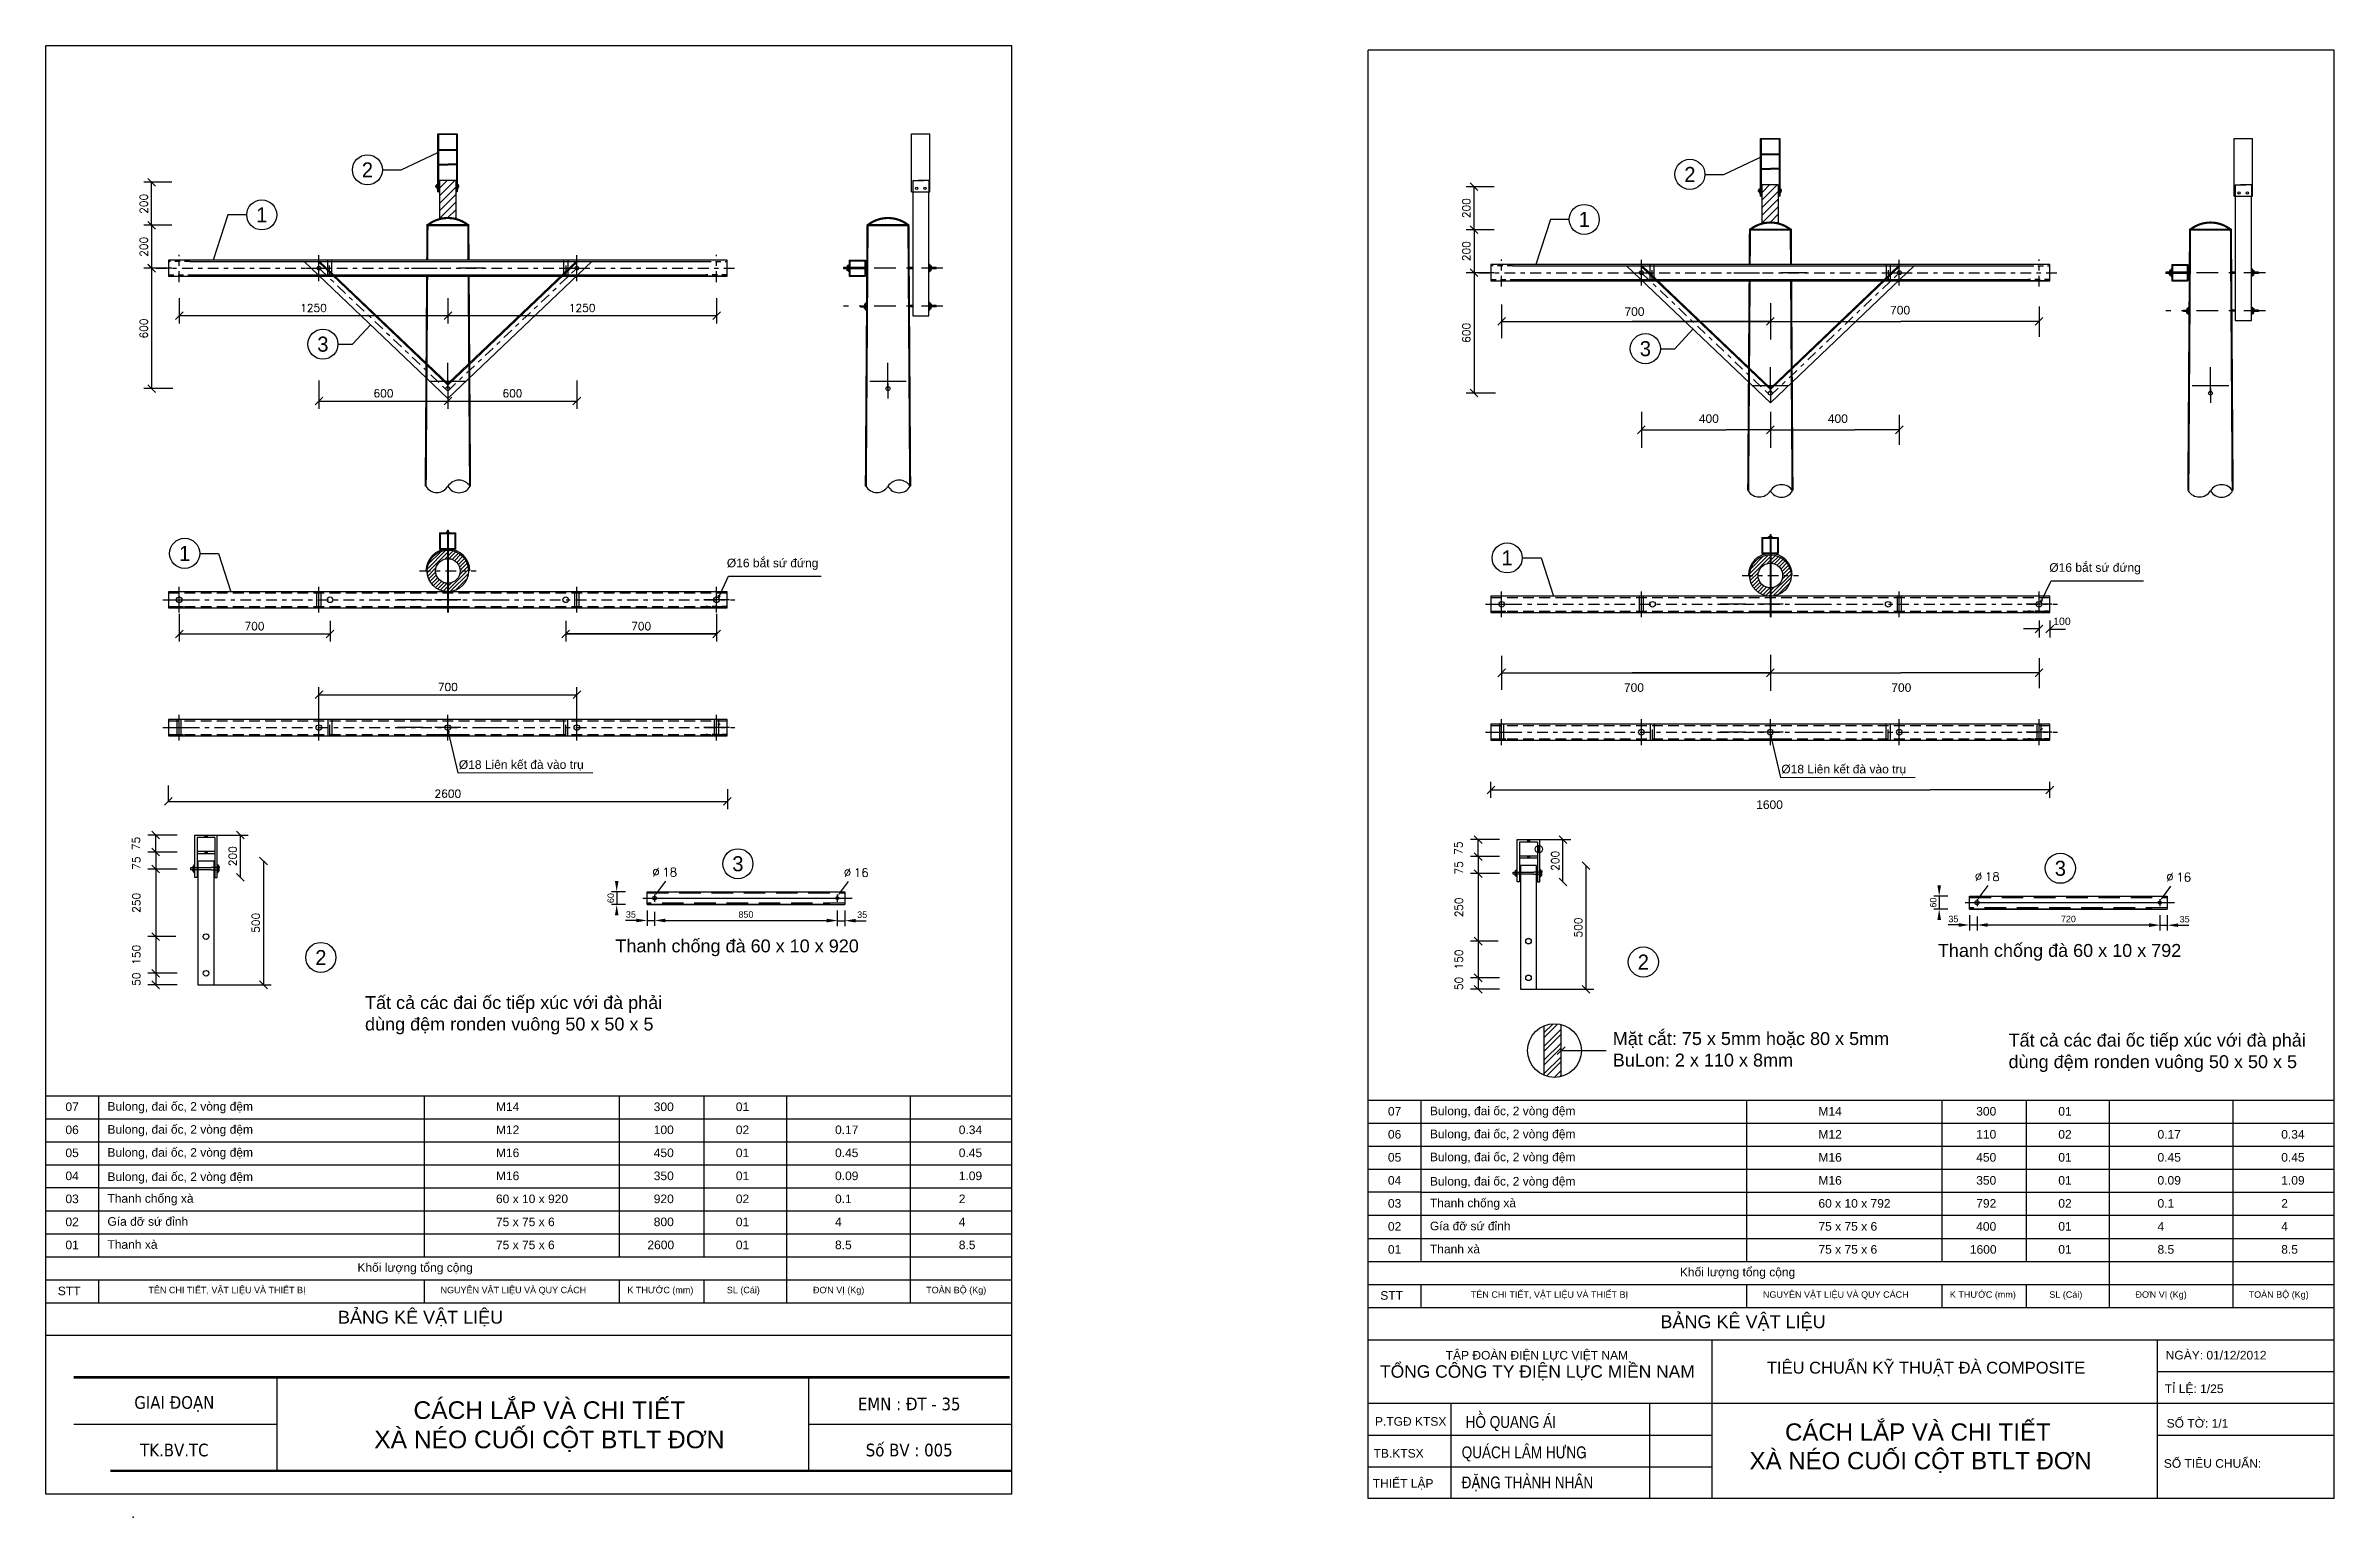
# Model space of a CAD drawing. Extents: x 8.3 to 61.5, y -2.6 to 31.6.
import ezdxf
from ezdxf.enums import TextEntityAlignment as Align

# ---------------------------------------------------------------- set-up
doc = ezdxf.new("R2010")
doc.units = 0
doc.header["$MEASUREMENT"] = 0
for name, pattern in [('DASHDOT', [1, 0.5, -0.25, 0, -0.25]), ('DASHDOT2', [0.5, 0.25, -0.125, 0, -0.125]), ('DASHDOTX2', [50.8, 25.4, -12.7, 0, -12.7]), ('DASHED2', [0.375, 0.25, -0.125]), ('HIDDEN', [0.375, 0.25, -0.125]), ('HIDDEN2', [0.1875, 0.125, -0.0625])]:
    doc.linetypes.add(name, pattern=pattern)
doc.layers.get('0').update_dxf_attribs({"linetype": 'CONTINUOUS'})
doc.layers.get('DEFPOINTS').update_dxf_attribs({"linetype": 'CONTINUOUS'})
doc.styles.add('ROMANS', font='romans.shx')
doc.styles.get("Standard").update_dxf_attribs({"font": 'romans.shx'})
doc.styles.add('Standard1', font='VNARIAL_0.TTF')
doc.styles.add('VNARIAL', font='VARR2.TTF')
doc.dimstyles.get("Standard").update_dxf_attribs({"dimtxt": 0.18, "dimasz": 0.18, "dimexe": 0.18, "dimexo": 0, "dimgap": 0.09, "dimtad": 1, "dimdec": 0, "dimlfac": 200, "dimzin": 0, "dimdsep": 46, "dimtxsty": 'ROMANS', "dimblk1": 'OBLIQUE', "dimblk2": 'OBLIQUE', "dimsah": 1, "dimcen": 0.3, "dimse1": 1, "dimadec": 0, "dimazin": 0, "dimtfac": 1, "dimtdec": 0, "dimtmove": 1, "dimatfit": 3, "dimldrblk": 'OBLIQUE', "dimfxl": 1, "dimtolj": 1, "dimtzin": 0, "dimarcsym": 0})

msp = doc.modelspace()

# ---------------------------------------------------------------- texts
at = {"color": 7, "linetype": 'Continuous', "style": 'VNARIAL'}
for s, p in [('2', (15.7333, 28.7436)), ('2', (46.4947, 28.6384)), ('1', (13.2758, 27.6951)), ('1', (44.0372, 27.5899)), ('3', (14.6973, 24.6885)), ('3', (45.4587, 24.5833)), ('1', (11.4824, 19.8217)), ('1', (42.2438, 19.7165)), ('3', (24.3502, 12.6019)), ('3', (55.1116, 12.4967)), ('2', (14.6499, 10.422)), ('2', (45.4113, 10.3168))]:
    msp.add_text(s, height=0.35, dxfattribs=at).set_placement(p, align=Align.MIDDLE)
at = {"linetype": 'Continuous'}
for s, p in [(' Ø ', (22.2215, 12.3069)), ('18 ', (22.594, 12.3069)), (' Ø ', (26.6763, 12.295)), ('16 ', (27.0488, 12.295)), (' Ø ', (52.9828, 12.2017)), ('18 ', (53.3554, 12.2017)), (' Ø ', (57.4377, 12.1898)), ('16 ', (57.8102, 12.1898))]:
    msp.add_text(s, height=0.2, dxfattribs=at).set_placement(p)
at = {"color": 0, "linetype": 'Continuous', "style": 'Standard1'}
for p in [(21.4667, 11.6866), (52.2281, 11.5814)]:
    msp.add_text('60', height=0.15, rotation=90, dxfattribs=at).set_placement(p)
for p in [(21.745, 11.3476), (52.5064, 11.2423)]:
    msp.add_text('35', height=0.15, dxfattribs=at).set_placement(p)
at = {"linetype": 'Continuous', "style": 'Standard1'}
for s, p in [('850', (24.3627, 11.3474)), ('35', (27.1251, 11.3427)), ('720', (55.1241, 11.2421)), ('35', (57.8865, 11.2374))]:
    msp.add_text(s, height=0.15, dxfattribs=at).set_placement(p)
at = {"color": 5, "linetype": 'Continuous', "attachment_point": 1, "style": 'VNARIAL'}
for s, insert, char_height, width in [('{\\fVNI-Helve|b0|i0|c0|p2;\\C256;700}', (51.151, 25.5786), 0.2, 1.850813), ('{\\fVNI-Helve|b0|i0|c0|p2;\\C256;700}', (44.9721, 25.5461), 0.2, 1.850813), ('{\\fVNI-Helve|b0|i0|c0|p2;\\C256;400}', (46.703, 23.0555), 0.2, 1.850813), ('{\\fVNI-Helve|b0|i0|c0|p2;\\C256;400}', (49.703, 23.0555), 0.2, 1.850813), ('{\\fVNI-Helve|b0|i0|c0|p2;\\C256; \\fVNarial|b0|i0|c0|p34;Ø\\fVNI-Helve|b0|i0|c0|p2;16 baét söù ñöùng}', (24.0157, 19.6978), 0.2, 6.11237), ('{\\fVNI-Helve|b0|i0|c0|p2;\\C256; \\fVNarial|b0|i0|c0|p34;Ø\\fVNI-Helve|b0|i0|c0|p2;16 baét söù ñöùng}', (54.7771, 19.5926), 0.2, 6.11237), ('{\\fVNI-Helve|b0|i0|c0|p2;\\C256;100}', (54.9443, 18.3284), 0.175, 1.850813), ('{\\fVNI-Helve|b0|i0|c0|p2;\\C256;700}', (44.9599, 16.7998), 0.2, 1.850813), ('{\\fVNI-Helve|b0|i0|c0|p2;\\C256;700}', (51.179, 16.7998), 0.2, 1.850813), ('{\\fVNI-Helve|b0|i0|c0|p2;\\C256; \\fVNarial|b0|i0|c0|p34;Ø\\fVNI-Helve|b0|i0|c0|p2;18 Lieân keát ñaø vaøo truï}', (17.7822, 15.0088), 0.2, 6.11237), ('{\\fVNI-Helve|b0|i0|c0|p2;\\C256; \\fVNarial|b0|i0|c0|p34;Ø\\fVNI-Helve|b0|i0|c0|p2;18 Lieân keát ñaø vaøo truï}', (48.5436, 14.9036), 0.2, 6.11237), ('{\\fVNI-Helve|b0|i0|c0|p2;\\C256;1600}', (48.036, 14.0761), 0.2, 1.850813), ('{\\fVNI-Helve|b0|i0|c0|p2;\\C256;Thanh choáng ñaø 60 x 10 x 920}', (21.5012, 10.8408), 0.3, 6.11237), ('{\\fVNI-Helve|b0|i0|c0|p2;\\C256;Thanh choáng ñaø 60 x 10 x 792}', (52.2626, 10.7356), 0.3, 6.11237), ('{\\fVNI-Helve|b0|i0|c0|p2;\\C256;T\\fArial|b0|i0|c0|p34;ất cả các đai ốc tiếp xúc với đà phải \\Pdùng đệm ronden vuông 50 x 50 x 5}', (15.6772, 9.5233), 0.3, 22.358626), ('{\\fVNI-Helve|b0|i0|c0|p2;\\C256;M\\fArial|b0|i0|c0|p34;ặt cắt: 75 x 5mm hoặc 80 x 5mm\\PBuLon: 2 x 110 x 8mm}', (44.7008, 8.6851), 0.3, 7.351408), ('{\\fVNI-Helve|b0|i0|c0|p2;\\C256;T\\fArial|b0|i0|c0|p34;ất cả các đai ốc tiếp xúc với đà phải \\Pdùng đệm ronden vuông 50 x 50 x 5}', (53.9072, 8.6484), 0.3, 22.358626), ('{\\fVNI-Helve|b0|i0|c0|p2;\\C256;07}', (8.7087, 7.0486), 0.2, 1.850813), ('{\\fVNI-Helve|b0|i0|c0|p2;\\C256;Bulong, ñai oác, 2 voøng ñeäm}', (9.6859, 7.0576), 0.2, 4.284155), ('{\\fVNI-Helve|b0|i0|c0|p2;\\C256;M14}', (18.7228, 7.0486), 0.2, 1.850813), ('{\\fVNI-Helve|b0|i0|c0|p2;\\C256;300}', (22.393, 7.0486), 0.2, 1.850813), ('{\\fVNI-Helve|b0|i0|c0|p2;\\C256;01}', (24.3025, 7.0486), 0.2, 1.850813), ('{\\fVNI-Helve|b0|i0|c0|p2;\\C256;07}', (39.4701, 6.9433), 0.2, 1.850813), ('{\\fVNI-Helve|b0|i0|c0|p2;\\C256;Bulong, ñai oác, 2 voøng ñeäm}', (40.4473, 6.9524), 0.2, 4.284155), ('{\\fVNI-Helve|b0|i0|c0|p2;\\C256;M14}', (49.4842, 6.9433), 0.2, 1.850813), ('{\\fVNI-Helve|b0|i0|c0|p2;\\C256;300}', (53.1544, 6.9433), 0.2, 1.850813), ('{\\fVNI-Helve|b0|i0|c0|p2;\\C256;01}', (55.0639, 6.9433), 0.2, 1.850813), ('{\\fVNI-Helve|b0|i0|c0|p2;\\C256;06}', (8.7087, 6.5132), 0.2, 1.850813), ('{\\fVNI-Helve|b0|i0|c0|p2;\\C256;Bulong, ñai oác, 2 voøng ñeäm}', (9.6859, 6.5222), 0.2, 4.284155), ('{\\fVNI-Helve|b0|i0|c0|p2;\\C256;M12}', (18.7228, 6.5132), 0.2, 1.850813), ('{\\fVNI-Helve|b0|i0|c0|p2;\\C256;100}', (22.393, 6.5132), 0.2, 1.850813), ('{\\fVNI-Helve|b0|i0|c0|p2;\\C256;02}', (24.3025, 6.5132), 0.2, 1.850813), ('{\\fVNI-Helve|b0|i0|c0|p2;\\C256;0.17}', (26.6101, 6.5132), 0.2, 1.850813), ('{\\fVNI-Helve|b0|i0|c0|p2;\\C256;0.34}', (29.4879, 6.5132), 0.2, 1.850813), ('{\\fVNI-Helve|b0|i0|c0|p2;\\C256;06}', (39.4701, 6.408), 0.2, 1.850813), ('{\\fVNI-Helve|b0|i0|c0|p2;\\C256;Bulong, ñai oác, 2 voøng ñeäm}', (40.4473, 6.417), 0.2, 4.284155), ('{\\fVNI-Helve|b0|i0|c0|p2;\\C256;M12}', (49.4842, 6.408), 0.2, 1.850813), ('{\\fVNI-Helve|b0|i0|c0|p2;\\C256;110}', (53.1544, 6.408), 0.2, 1.850813), ('{\\fVNI-Helve|b0|i0|c0|p2;\\C256;02}', (55.0639, 6.408), 0.2, 1.850813), ('{\\fVNI-Helve|b0|i0|c0|p2;\\C256;0.17}', (57.3715, 6.408), 0.2, 1.850813), ('{\\fVNI-Helve|b0|i0|c0|p2;\\C256;0.34}', (60.2493, 6.408), 0.2, 1.850813), ('{\\fVNI-Helve|b0|i0|c0|p2;\\C256;05}', (8.7087, 5.9778), 0.2, 1.850813), ('{\\fVNI-Helve|b0|i0|c0|p2;\\C256;Bulong, ñai oác, 2 voøng ñeäm}', (9.6859, 5.9869), 0.2, 4.284155), ('{\\fVNI-Helve|b0|i0|c0|p2;\\C256;M16}', (18.7228, 5.9778), 0.2, 1.850813), ('{\\fVNI-Helve|b0|i0|c0|p2;\\C256;450}', (22.393, 5.9778), 0.2, 1.850813), ('{\\fVNI-Helve|b0|i0|c0|p2;\\C256;01}', (24.3025, 5.9778), 0.2, 1.850813), ('{\\fVNI-Helve|b0|i0|c0|p2;\\C256;0.45}', (26.6101, 5.9778), 0.2, 1.850813), ('{\\fVNI-Helve|b0|i0|c0|p2;\\C256;0.45}', (29.4879, 5.9778), 0.2, 1.850813), ('{\\fVNI-Helve|b0|i0|c0|p2;\\C256;05}', (39.4701, 5.8726), 0.2, 1.850813), ('{\\fVNI-Helve|b0|i0|c0|p2;\\C256;Bulong, ñai oác, 2 voøng ñeäm}', (40.4473, 5.8816), 0.2, 4.284155), ('{\\fVNI-Helve|b0|i0|c0|p2;\\C256;M16}', (49.4842, 5.8726), 0.2, 1.850813), ('{\\fVNI-Helve|b0|i0|c0|p2;\\C256;450}', (53.1544, 5.8726), 0.2, 1.850813), ('{\\fVNI-Helve|b0|i0|c0|p2;\\C256;01}', (55.0639, 5.8726), 0.2, 1.850813), ('{\\fVNI-Helve|b0|i0|c0|p2;\\C256;0.45}', (57.3715, 5.8726), 0.2, 1.850813), ('{\\fVNI-Helve|b0|i0|c0|p2;\\C256;0.45}', (60.2493, 5.8726), 0.2, 1.850813), ('{\\fVNI-Helve|b0|i0|c0|p2;\\C256;04}', (8.7087, 5.4424), 0.2, 1.850813), ('{\\fVNI-Helve|b0|i0|c0|p2;\\C256;Bulong, ñai oác, 2 voøng ñeäm}', (9.6859, 5.4221), 0.2, 4.533637), ('{\\fVNI-Helve|b0|i0|c0|p2;\\C256;M16}', (18.7228, 5.4424), 0.2, 1.850813), ('{\\fVNI-Helve|b0|i0|c0|p2;\\C256;350}', (22.393, 5.4424), 0.2, 1.850813), ('{\\fVNI-Helve|b0|i0|c0|p2;\\C256;01}', (24.3025, 5.4424), 0.2, 1.850813), ('{\\fVNI-Helve|b0|i0|c0|p2;\\C256;0.09}', (26.6101, 5.4424), 0.2, 1.850813), ('{\\fVNI-Helve|b0|i0|c0|p2;\\C256;1.09}', (29.4879, 5.4424), 0.2, 1.850813), ('{\\fVNI-Helve|b0|i0|c0|p2;\\C256;04}', (39.4701, 5.3372), 0.2, 1.850813), ('{\\fVNI-Helve|b0|i0|c0|p2;\\C256;Bulong, ñai oác, 2 voøng ñeäm}', (40.4473, 5.3168), 0.2, 4.533637), ('{\\fVNI-Helve|b0|i0|c0|p2;\\C256;M16}', (49.4842, 5.3372), 0.2, 1.850813), ('{\\fVNI-Helve|b0|i0|c0|p2;\\C256;350}', (53.1544, 5.3372), 0.2, 1.850813), ('{\\fVNI-Helve|b0|i0|c0|p2;\\C256;01}', (55.0639, 5.3372), 0.2, 1.850813), ('{\\fVNI-Helve|b0|i0|c0|p2;\\C256;0.09}', (57.3715, 5.3372), 0.2, 1.850813), ('{\\fVNI-Helve|b0|i0|c0|p2;\\C256;1.09}', (60.2493, 5.3372), 0.2, 1.850813), ('{\\fVNI-Helve|b0|i0|c0|p2;\\C256;03}', (8.7087, 4.907), 0.2, 1.850813), ('{\\fVNI-Helve|b0|i0|c0|p2;\\C256;Thanh choáng xaø}', (9.6859, 4.9161), 0.2, 3.115309), ('{\\fVNI-Helve|b0|i0|c0|p2;\\C256;60 x 10 x 920}', (18.7228, 4.907), 0.2, 1.850813), ('{\\fVNI-Helve|b0|i0|c0|p2;\\C256;920}', (22.393, 4.907), 0.2, 1.850813), ('{\\fVNI-Helve|b0|i0|c0|p2;\\C256;02}', (24.3025, 4.907), 0.2, 1.850813), ('{\\fVNI-Helve|b0|i0|c0|p2;\\C256;0.1}', (26.6101, 4.907), 0.2, 1.850813), ('{\\fVNI-Helve|b0|i0|c0|p2;\\C256;2}', (29.4879, 4.907), 0.2, 1.850813), ('{\\fVNI-Helve|b0|i0|c0|p2;\\C256;03}', (39.4701, 4.8018), 0.2, 1.850813), ('{\\fVNI-Helve|b0|i0|c0|p2;\\C256;Thanh choáng xaø}', (40.4473, 4.8108), 0.2, 3.115309), ('{\\fVNI-Helve|b0|i0|c0|p2;\\C256;60 x 10 x 792}', (49.4842, 4.8018), 0.2, 1.850813), ('{\\fVNI-Helve|b0|i0|c0|p2;\\C256;792}', (53.1544, 4.8018), 0.2, 1.850813), ('{\\fVNI-Helve|b0|i0|c0|p2;\\C256;02}', (55.0639, 4.8018), 0.2, 1.850813), ('{\\fVNI-Helve|b0|i0|c0|p2;\\C256;0.1}', (57.3715, 4.8018), 0.2, 1.850813), ('{\\fVNI-Helve|b0|i0|c0|p2;\\C256;2}', (60.2493, 4.8018), 0.2, 1.850813), ('{\\fVNI-Helve|b0|i0|c0|p2;\\C256;02}', (8.7087, 4.3716), 0.2, 1.850813), ('{\\fVNI-Helve|b0|i0|c0|p2;\\C256;Gía ñôõ söù ñænh}', (9.6859, 4.3807), 0.2, 4.310514), ('{\\fVNI-Helve|b0|i0|c0|p2;\\C256;75 x 75 x 6}', (18.7228, 4.3716), 0.2, 1.850813), ('{\\fVNI-Helve|b0|i0|c0|p2;\\C256;800}', (22.393, 4.3716), 0.2, 1.850813), ('{\\fVNI-Helve|b0|i0|c0|p2;\\C256;01}', (24.3025, 4.3716), 0.2, 1.850813), ('{\\fVNI-Helve|b0|i0|c0|p2;\\C256;4}', (26.6101, 4.3716), 0.2, 1.850813), ('{\\fVNI-Helve|b0|i0|c0|p2;\\C256;4}', (29.4879, 4.3716), 0.2, 1.850813), ('{\\fVNI-Helve|b0|i0|c0|p2;\\C256;02}', (39.4701, 4.2664), 0.2, 1.850813), ('{\\fVNI-Helve|b0|i0|c0|p2;\\C256;Gía ñôõ söù ñænh}', (40.4473, 4.2755), 0.2, 4.310514), ('{\\fVNI-Helve|b0|i0|c0|p2;\\C256;75 x 75 x 6}', (49.4842, 4.2664), 0.2, 1.850813), ('{\\fVNI-Helve|b0|i0|c0|p2;\\C256;400}', (53.1544, 4.2664), 0.2, 1.850813), ('{\\fVNI-Helve|b0|i0|c0|p2;\\C256;01}', (55.0639, 4.2664), 0.2, 1.850813), ('{\\fVNI-Helve|b0|i0|c0|p2;\\C256;4}', (57.3715, 4.2664), 0.2, 1.850813), ('{\\fVNI-Helve|b0|i0|c0|p2;\\C256;4}', (60.2493, 4.2664), 0.2, 1.850813), ('{\\fVNI-Helve|b0|i0|c0|p2;\\C256;01}', (8.7087, 3.8362), 0.2, 1.850813), ('{\\fVNI-Helve|b0|i0|c0|p2;\\C256;Thanh xaø }', (9.6859, 3.8453), 0.2, 1.850813), ('{\\fVNI-Helve|b0|i0|c0|p2;\\C256;75 x 75 x 6}', (18.7228, 3.8362), 0.2, 1.850813), ('{\\fVNI-Helve|b0|i0|c0|p2;\\C256;2600}', (22.2455, 3.8362), 0.2, 1.850813), ('{\\fVNI-Helve|b0|i0|c0|p2;\\C256;01}', (24.3025, 3.8362), 0.2, 1.850813), ('{\\fVNI-Helve|b0|i0|c0|p2;\\C256;8.5}', (26.6101, 3.8362), 0.2, 1.850813), ('{\\fVNI-Helve|b0|i0|c0|p2;\\C256;8.5}', (29.4879, 3.8362), 0.2, 1.850813), ('{\\fVNI-Helve|b0|i0|c0|p2;\\C256;01}', (39.4701, 3.731), 0.2, 1.850813), ('{\\fVNI-Helve|b0|i0|c0|p2;\\C256;Thanh xaø }', (40.4473, 3.7401), 0.2, 1.850813), ('{\\fVNI-Helve|b0|i0|c0|p2;\\C256;75 x 75 x 6}', (49.4842, 3.731), 0.2, 1.850813), ('{\\fVNI-Helve|b0|i0|c0|p2;\\C256;1600}', (53.0069, 3.731), 0.2, 1.850813), ('{\\fVNI-Helve|b0|i0|c0|p2;\\C256;01}', (55.0639, 3.731), 0.2, 1.850813), ('{\\fVNI-Helve|b0|i0|c0|p2;\\C256;8.5}', (57.3715, 3.731), 0.2, 1.850813), ('{\\fVNI-Helve|b0|i0|c0|p2;\\C256;8.5}', (60.2493, 3.731), 0.2, 1.850813), ('{\\fVNI-Helve|b0|i0|c0|p2;\\C256;Khoái löôïng toång coäng}', (15.4999, 3.3099), 0.2, 3.609919), ('{\\fVNI-Helve|b0|i0|c0|p2;\\C256;Khoái löôïng toång coäng}', (46.2613, 3.2047), 0.2, 3.609919), ('{\\fVNI-Helve|b0|i0|c0|p2;\\C256;STT}', (8.5311, 2.7654), 0.2, 1.850813), ('{\\fVNI-Helve|b0|i0|c0|p2;\\C256;TEÂN CHI TIEÁT, VAÄT LIEÄU VAØ THIEÁT BÒ}', (10.6386, 2.7613), 0.15, 6.934157), ('{\\fVNI-Helve|b0|i0|c0|p2;\\C256;NGUYEÂN VAÄT LIEÄU VAØ QUY CAÙCH}', (17.4331, 2.7613), 0.15, 6.934157), ('{\\fVNI-Helve|b0|i0|c0|p2;\\C256;K THÖÔÙC (mm)}', (21.7805, 2.7613), 0.15, 6.934157), ('{\\fVNI-Helve|b0|i0|c0|p2;\\C256;SL (Caùi)}', (24.0924, 2.7613), 0.15, 6.934157), ('{\\fVNI-Helve|b0|i0|c0|p2;\\C256;ÑÔN VÒ (Kg)}', (26.0975, 2.7613), 0.15, 6.934157), ('{\\fVNI-Helve|b0|i0|c0|p2;\\C256;TOAØN BOÄ (Kg)}', (28.73, 2.7613), 0.15, 6.934157), ('{\\fVNI-Helve|b0|i0|c0|p2;\\C256;STT}', (39.2925, 2.6602), 0.2, 1.850813), ('{\\fVNI-Helve|b0|i0|c0|p2;\\C256;TEÂN CHI TIEÁT, VAÄT LIEÄU VAØ THIEÁT BÒ}', (41.3999, 2.6561), 0.15, 6.934157), ('{\\fVNI-Helve|b0|i0|c0|p2;\\C256;NGUYEÂN VAÄT LIEÄU VAØ QUY CAÙCH}', (48.1945, 2.6561), 0.15, 6.934157), ('{\\fVNI-Helve|b0|i0|c0|p2;\\C256;K THÖÔÙC (mm)}', (52.5419, 2.6561), 0.15, 6.934157), ('{\\fVNI-Helve|b0|i0|c0|p2;\\C256;SL (Caùi)}', (54.8538, 2.6561), 0.15, 6.934157), ('{\\fVNI-Helve|b0|i0|c0|p2;\\C256;ÑÔN VÒ (Kg)}', (56.8589, 2.6561), 0.15, 6.934157), ('{\\fVNI-Helve|b0|i0|c0|p2;\\C256;TOAØN BOÄ (Kg)}', (59.4914, 2.6561), 0.15, 6.934157), ('{\\fVNI-Helve|b0|i0|c0|p2;\\C256;BAÛNG KEÂ VAÄT LIEÄU}', (15.0481, 2.2041), 0.3, 6.11237), ('{\\fVNI-Helve|b0|i0|c0|p2;\\C256;BAÛNG KEÂ VAÄT LIEÄU}', (45.8095, 2.0989), 0.3, 6.11237), ('\\pi2.162;{\\fVNI-Helve|b0|i0|c0|p2;\\H1.3333x;\\C256;T\\fArial|b0|i0|c0|p34;ẬP ĐOÀN ĐIỆN LỰC VIỆT NAM\\P\\pi0.63387;\\H1.45x;TỔNG CÔNG TY ĐIỆN LỰC MIỀN NAM}', (38.6524, 1.2696), 0.15, 8.550984), ('{\\fVNI-Helve|b0|i0|c0|p2;\\C256;TIEÂU CHUAÅN KYÕ THUAÄT ÑAØ COMPOSITE}', (48.2852, 1.0169), 0.275, 8.915661), ('{\\fVNI-Helve|b0|i0|c0|p2;\\C256;NGAØY: 01/12/2012}', (57.5618, 1.2707), 0.2, 4.611904), ('{\\fVNI-Helve|b0|i0|c0|p2;\\C256;TÆ LEÄ: 1/25}', (57.5401, 0.489), 0.2, 1.850813), ('{\\fVNI-Helve|b0|i0|c0|p2;\\C256;P.TG\\fArial|b0|i0|c0|p34;Đ KTSX}', (39.169, -0.2709), 0.2, 1.850813), ('{\\fVNI-Helve-Condense|b0|i0|c0|p2;\\C256;HOÀ QUANG AÙI}', (41.2794, -0.2454), 0.275, 3.104781), ('\\pi1.0141;{\\fVNI-Helve|b0|i0|c0|p2;\\C256;CAÙCH LAÉP VAØ CHI TIEÁT \\P\\pi0.18843;XAØ NEÙO CUOÁI COÄT BTLT ÑÔN}', (47.6934, -0.4159), 0.4, 8.537303), ('{\\fVNI-Helve|b0|i0|c0|p2;\\C256;SOÁ TÔØ: 1/1}', (57.5835, -0.3144), 0.2, 1.850813), ('{\\fVNI-Helve|b0|i0|c0|p2;\\C256;TB.KTSX}', (39.1369, -1.0121), 0.2, 1.850813), ('{\\fVNI-Helve-Condense|b0|i0|c0|p2;\\C256;QUAÙCH LAÂM HÖNG}', (41.1861, -0.9517), 0.275, 3.83402), ('{\\fVNI-Helve-Condense|b0|i0|c0|p2;\\C256;ÑAËNG THAØNH NHAÂN}', (41.1861, -1.6518), 0.275, 4.027504), ('{\\fVNI-Helve|b0|i0|c0|p2;\\C256;SOÁ TIEÂU CHUAÅN:}', (57.5183, -1.248), 0.2, 2.39512), ('{\\fVNI-Helve|b0|i0|c0|p2;\\C256;THI\\fArial|b0|i0|c0|p34;ẾT LẬP}', (39.1175, -1.7122), 0.2, 1.850813)]:
    msp.add_mtext(s, dxfattribs=dict(at, insert=insert, char_height=char_height, width=width))
at = {"color": 7, "linetype": 'Continuous', "char_height": 0.18, "attachment_point": 5, "rotation": 90, "style": 'ROMANS'}
for s, insert in [('\\A1;75', (10.3506, 13.0721)), ('\\A1;75', (41.112, 12.9669)), ('\\A1;250', (10.3584, 11.6928)), ('\\A1;250', (41.1198, 11.5876)), ('\\A1;150', (10.3584, 10.4804)), ('\\A1;150', (41.1198, 10.3752))]:
    msp.add_mtext(s, dxfattribs=dict(at, insert=insert))
at = {"linetype": 'Continuous', "char_height": 0.18, "attachment_point": 5, "rotation": 90, "style": 'ROMANS'}
for insert in [(12.5998, 12.7777), (43.3612, 12.6725)]:
    msp.add_mtext('\\A1;200', dxfattribs=dict(at, insert=insert))
at = {"color": 7, "linetype": 'Continuous', "char_height": 0.294475, "width": 11.382204, "attachment_point": 5, "style": 'VNARIAL'}
for s, insert in [('{\\fTahoma|b0|i0|c0|p34;GIAI ĐOẠN}', (11.2417, 0.0331)), ('{\\fTahoma|b0|i0|c0|p34;EMN : ĐT - 35}', (28.335, 0.0331)), ('{\\fTahoma|b0|i0|c0|p34;TK.BV.TC}', (11.2417, -1.038)), ('{\\fTahoma|b0|i0|c0|p34;Số BV : 005}', (28.335, -1.038))]:
    msp.add_mtext(s, dxfattribs=dict(at, insert=insert))
at = {"color": 7, "insert": (19.9654, -0.4934), "char_height": 0.409406, "width": 17.552921, "attachment_point": 5, "style": 'VNARIAL'}
msp.add_mtext('{\\fArial|b0|i0|c0|p34;CÁCH LẮP VÀ CHI TIẾT \\PXÀ NÉO CUỐI CỘT BTLT ĐƠN}', dxfattribs=at)

# ---------------------------------------------------------------- blocks, each defined once
blk = doc.blocks.new('_OBLIQUE')
at = {"color": 0, "linetype": 'ByBlock'}
blk.add_line((-0.5, -0.5), (0.5, 0.5), dxfattribs=at)
blk = doc.blocks.new('*D1')
at = {"color": 0, "linetype": 'ByBlock'}
for p, q in [((11.398, 26.969), (10.75, 26.969)), ((10.93, 26.969), (10.93, 25.969)), ((11.398, 25.969), (10.75, 25.969))]:
    blk.add_line(p, q, dxfattribs=at)
at = {"layer": 'DEFPOINTS', "color": 0, "linetype": 'ByBlock'}
for p in [(11.398, 26.969), (10.93, 25.969), (11.398, 25.969)]:
    blk.add_point(p, dxfattribs=at)
at = {"color": 0, "linetype": 'ByBlock', "xscale": 0.18, "yscale": 0.18, "zscale": 0.18}
for p, rotation in [((10.93, 26.969), 90), ((10.93, 25.969), 270)]:
    blk.add_blockref('_OBLIQUE', p, dxfattribs=dict(at, rotation=rotation))
at = {"color": 0, "linetype": 'ByBlock', "insert": (10.75, 26.469), "char_height": 0.18, "attachment_point": 5, "rotation": 90, "style": 'ROMANS'}
blk.add_mtext('\\A1;200', dxfattribs=at)
blk = doc.blocks.new('*D2')
at = {"color": 0, "linetype": 'Continuous', "lineweight": -2}
for p, q in [((10.712, 26.455), (10.712, 23.655)), ((11.21, 23.655), (10.532, 23.655))]:
    blk.add_line(p, q, dxfattribs=at)
at = {"layer": 'DEFPOINTS', "color": 0, "linetype": 'Continuous'}
for p in [(11.18, 26.455), (10.712, 23.655), (11.21, 23.655)]:
    blk.add_point(p, dxfattribs=at)
at = {"color": 0, "linetype": 'Continuous', "lineweight": -2, "xscale": 0.18, "yscale": 0.18, "zscale": 0.18}
for p, rotation in [((10.712, 26.455), 90), ((10.712, 23.655), 270)]:
    blk.add_blockref('_OBLIQUE', p, dxfattribs=dict(at, rotation=rotation))
at = {"color": 0, "linetype": 'Continuous', "insert": (10.532, 25.055), "char_height": 0.18, "attachment_point": 5, "rotation": 90, "style": 'ROMANS'}
blk.add_mtext('\\A1;600', dxfattribs=at)
blk = doc.blocks.new('*D3')
at = {"color": 0, "linetype": 'ByBlock'}
for p, q in [((14.963, 23.469), (14.963, 22.808)), ((17.963, 23.469), (17.963, 22.808)), ((14.963, 22.988), (17.963, 22.988))]:
    blk.add_line(p, q, dxfattribs=at)
at = {"layer": 'DEFPOINTS', "color": 0, "linetype": 'ByBlock'}
for p in [(14.963, 23.469), (17.963, 23.469), (17.963, 22.988)]:
    blk.add_point(p, dxfattribs=at)
at = {"color": 0, "linetype": 'ByBlock', "xscale": 0.18, "yscale": 0.18, "zscale": 0.18, "rotation": 180}
blk.add_blockref('_OBLIQUE', (14.963, 22.988), dxfattribs=at)
at = {"color": 0, "linetype": 'ByBlock', "xscale": 0.18, "yscale": 0.18, "zscale": 0.18}
blk.add_blockref('_OBLIQUE', (17.963, 22.988), dxfattribs=at)
at = {"color": 0, "linetype": 'ByBlock', "insert": (16.463, 23.168), "char_height": 0.18, "attachment_point": 5, "style": 'ROMANS'}
blk.add_mtext('\\A1;600', dxfattribs=at)
blk = doc.blocks.new('*D4')
at = {"color": 0, "linetype": 'ByBlock'}
for p, q in [((21.813, 23.469), (21.813, 22.808)), ((18.813, 22.988), (21.813, 22.988))]:
    blk.add_line(p, q, dxfattribs=at)
at = {"layer": 'DEFPOINTS', "color": 0, "linetype": 'ByBlock'}
for p in [(18.813, 23.469), (21.813, 23.469), (21.813, 22.988)]:
    blk.add_point(p, dxfattribs=at)
at = {"color": 0, "linetype": 'ByBlock', "xscale": 0.18, "yscale": 0.18, "zscale": 0.18, "rotation": 180}
blk.add_blockref('_OBLIQUE', (18.813, 22.988), dxfattribs=at)
at = {"color": 0, "linetype": 'ByBlock', "xscale": 0.18, "yscale": 0.18, "zscale": 0.18}
blk.add_blockref('_OBLIQUE', (21.813, 22.988), dxfattribs=at)
at = {"color": 0, "linetype": 'ByBlock', "insert": (20.313, 23.168), "char_height": 0.18, "attachment_point": 5, "style": 'ROMANS'}
blk.add_mtext('\\A1;600', dxfattribs=at)
blk = doc.blocks.new('*D5')
at = {"color": 0, "linetype": 'ByBlock'}
for p, q in [((11.355, 25.907), (11.355, 25.324)), ((17.605, 25.907), (17.605, 25.324)), ((11.355, 25.504), (17.605, 25.504))]:
    blk.add_line(p, q, dxfattribs=at)
at = {"layer": 'DEFPOINTS', "color": 0, "linetype": 'ByBlock'}
for p in [(11.355, 25.907), (17.605, 25.907), (17.605, 25.504)]:
    blk.add_point(p, dxfattribs=at)
at = {"color": 0, "linetype": 'ByBlock', "xscale": 0.18, "yscale": 0.18, "zscale": 0.18, "rotation": 180}
blk.add_blockref('_OBLIQUE', (11.355, 25.504), dxfattribs=at)
at = {"color": 0, "linetype": 'ByBlock', "xscale": 0.18, "yscale": 0.18, "zscale": 0.18}
blk.add_blockref('_OBLIQUE', (17.605, 25.504), dxfattribs=at)
at = {"color": 0, "linetype": 'ByBlock', "insert": (14.48, 25.684), "char_height": 0.18, "attachment_point": 5, "style": 'ROMANS'}
blk.add_mtext('\\A1;1250', dxfattribs=at)
blk = doc.blocks.new('*D6')
at = {"color": 0, "linetype": 'ByBlock'}
for p, q in [((23.855, 25.907), (23.855, 25.324)), ((17.605, 25.504), (23.855, 25.504))]:
    blk.add_line(p, q, dxfattribs=at)
at = {"layer": 'DEFPOINTS', "color": 0, "linetype": 'ByBlock'}
for p in [(17.605, 25.907), (23.855, 25.907), (23.855, 25.504)]:
    blk.add_point(p, dxfattribs=at)
at = {"color": 0, "linetype": 'ByBlock', "xscale": 0.18, "yscale": 0.18, "zscale": 0.18, "rotation": 180}
blk.add_blockref('_OBLIQUE', (17.605, 25.504), dxfattribs=at)
at = {"color": 0, "linetype": 'ByBlock', "xscale": 0.18, "yscale": 0.18, "zscale": 0.18}
blk.add_blockref('_OBLIQUE', (23.855, 25.504), dxfattribs=at)
at = {"color": 0, "linetype": 'ByBlock', "insert": (20.73, 25.684), "char_height": 0.18, "attachment_point": 5, "style": 'ROMANS'}
blk.add_mtext('\\A1;1250', dxfattribs=at)
blk = doc.blocks.new('*D7')
at = {"color": 0, "linetype": 'Continuous', "lineweight": -2}
for p, q in [((11.355, 18.415), (11.355, 17.769)), ((14.863, 18.256), (14.863, 17.769)), ((11.355, 17.949), (14.863, 17.949))]:
    blk.add_line(p, q, dxfattribs=at)
at = {"layer": 'DEFPOINTS', "color": 0, "linetype": 'Continuous'}
for p in [(11.355, 18.415), (14.863, 18.256), (14.863, 17.949)]:
    blk.add_point(p, dxfattribs=at)
at = {"color": 0, "linetype": 'Continuous', "lineweight": -2, "xscale": 0.18, "yscale": 0.18, "zscale": 0.18, "rotation": 180}
blk.add_blockref('_OBLIQUE', (11.355, 17.949), dxfattribs=at)
at = {"color": 0, "linetype": 'Continuous', "lineweight": -2, "xscale": 0.18, "yscale": 0.18, "zscale": 0.18}
blk.add_blockref('_OBLIQUE', (14.863, 17.949), dxfattribs=at)
at = {"color": 0, "linetype": 'Continuous', "insert": (13.109, 18.129), "char_height": 0.18, "attachment_point": 5, "style": 'ROMANS'}
blk.add_mtext('\\A1;700', dxfattribs=at)
blk = doc.blocks.new('*D8')
at = {"color": 0, "linetype": 'Continuous', "lineweight": -2}
for p, q in [((23.855, 18.415), (23.855, 17.769)), ((20.346, 17.949), (23.855, 17.949))]:
    blk.add_line(p, q, dxfattribs=at)
at = {"layer": 'DEFPOINTS', "color": 0, "linetype": 'Continuous'}
for p in [(20.346, 18.742), (23.855, 18.415), (23.855, 17.949)]:
    blk.add_point(p, dxfattribs=at)
at = {"color": 0, "linetype": 'Continuous', "lineweight": -2, "xscale": 0.18, "yscale": 0.18, "zscale": 0.18, "rotation": 180}
blk.add_blockref('_OBLIQUE', (20.346, 17.949), dxfattribs=at)
at = {"color": 0, "linetype": 'Continuous', "lineweight": -2, "xscale": 0.18, "yscale": 0.18, "zscale": 0.18}
blk.add_blockref('_OBLIQUE', (23.855, 17.949), dxfattribs=at)
at = {"color": 0, "linetype": 'Continuous', "insert": (22.1, 18.129), "char_height": 0.18, "attachment_point": 5, "style": 'ROMANS'}
blk.add_mtext('\\A1;700', dxfattribs=at)
blk = doc.blocks.new('*D9')
at = {"color": 0, "linetype": 'Continuous', "lineweight": -2}
for p, q in [((20.346, 18.256), (20.346, 17.769)), ((23.855, 18.415), (23.855, 17.769)), ((23.855, 17.949), (20.346, 17.949))]:
    blk.add_line(p, q, dxfattribs=at)
at = {"layer": 'DEFPOINTS', "color": 0, "linetype": 'Continuous'}
for p in [(20.346, 18.256), (23.855, 18.415), (20.346, 17.949)]:
    blk.add_point(p, dxfattribs=at)
at = {"color": 0, "linetype": 'Continuous', "lineweight": -2, "xscale": 0.18, "yscale": 0.18, "zscale": 0.18, "rotation": 180}
blk.add_blockref('_OBLIQUE', (20.346, 17.949), dxfattribs=at)
at = {"color": 0, "linetype": 'Continuous', "lineweight": -2, "xscale": 0.18, "yscale": 0.18, "zscale": 0.18}
blk.add_blockref('_OBLIQUE', (23.855, 17.949), dxfattribs=at)
at = {"color": 0, "linetype": 'Continuous', "insert": (22.1, 18.129), "char_height": 0.18, "attachment_point": 5, "style": 'ROMANS'}
blk.add_mtext('\\A1;700', dxfattribs=at)
blk = doc.blocks.new('*D10')
at = {"color": 0, "linetype": 'Continuous', "lineweight": -2}
for p, q in [((14.605, 16.066), (14.605, 16.712)), ((14.605, 16.532), (20.605, 16.532)), ((20.605, 16.069), (20.605, 16.712))]:
    blk.add_line(p, q, dxfattribs=at)
at = {"layer": 'DEFPOINTS', "color": 0, "linetype": 'Continuous'}
for p in [(20.605, 16.532), (14.605, 16.066), (20.605, 16.069)]:
    blk.add_point(p, dxfattribs=at)
at = {"color": 0, "linetype": 'Continuous', "lineweight": -2, "xscale": 0.18, "yscale": 0.18, "zscale": 0.18, "rotation": 180}
blk.add_blockref('_OBLIQUE', (14.605, 16.532), dxfattribs=at)
at = {"color": 0, "linetype": 'Continuous', "lineweight": -2, "xscale": 0.18, "yscale": 0.18, "zscale": 0.18}
blk.add_blockref('_OBLIQUE', (20.605, 16.532), dxfattribs=at)
at = {"color": 0, "linetype": 'Continuous', "insert": (17.605, 16.712), "char_height": 0.18, "attachment_point": 5, "style": 'ROMANS'}
blk.add_mtext('\\A1;700', dxfattribs=at)
blk = doc.blocks.new('*D12')
at = {"color": 0, "linetype": 'Continuous', "lineweight": -2}
for p, q in [((11.18, 28.455), (10.532, 28.455)), ((10.712, 27.455), (10.712, 28.455)), ((11.18, 27.455), (10.532, 27.455))]:
    blk.add_line(p, q, dxfattribs=at)
at = {"layer": 'DEFPOINTS', "color": 0, "linetype": 'Continuous'}
for p in [(10.712, 28.455), (11.18, 28.455), (11.18, 27.455)]:
    blk.add_point(p, dxfattribs=at)
at = {"color": 0, "linetype": 'Continuous', "lineweight": -2, "xscale": 0.18, "yscale": 0.18, "zscale": 0.18}
for p, rotation in [((10.712, 28.455), 90), ((10.712, 27.455), 270)]:
    blk.add_blockref('_OBLIQUE', p, dxfattribs=dict(at, rotation=rotation))
at = {"color": 0, "linetype": 'Continuous', "insert": (10.532, 27.955), "char_height": 0.18, "attachment_point": 5, "rotation": 90, "style": 'ROMANS'}
blk.add_mtext('\\A1;200', dxfattribs=at)
blk = doc.blocks.new('*D13')
at = {"color": 0, "linetype": 'Continuous', "lineweight": -2}
for p, q in [((11.306, 9.786), (10.628, 9.786)), ((10.808, 10.054), (10.808, 9.786))]:
    blk.add_line(p, q, dxfattribs=at)
at = {"layer": 'DEFPOINTS', "color": 0, "linetype": 'Continuous'}
for p in [(10.808, 9.786), (11.276, 10.054), (11.306, 9.786)]:
    blk.add_point(p, dxfattribs=at)
at = {"color": 0, "linetype": 'Continuous', "lineweight": -2, "xscale": 0.18, "yscale": 0.18, "zscale": 0.18}
for p, rotation in [((10.808, 10.054), 90), ((10.808, 9.786), 270)]:
    blk.add_blockref('_OBLIQUE', p, dxfattribs=dict(at, rotation=rotation))
at = {"color": 0, "linetype": 'Continuous', "insert": (10.358, 9.92), "char_height": 0.18, "attachment_point": 5, "rotation": 90, "style": 'ROMANS'}
blk.add_mtext('\\A1;50', dxfattribs=at)
blk = doc.blocks.new('*D14')
at = {"color": 0, "linetype": 'Continuous', "lineweight": -2}
for p, q in [((10.808, 12.874), (10.808, 12.479)), ((11.306, 12.479), (10.628, 12.479))]:
    blk.add_line(p, q, dxfattribs=at)
at = {"layer": 'DEFPOINTS', "color": 0, "linetype": 'Continuous'}
for p in [(11.276, 12.874), (10.808, 12.479), (11.306, 12.479)]:
    blk.add_point(p, dxfattribs=at)
at = {"color": 0, "linetype": 'Continuous', "lineweight": -2, "xscale": 0.18, "yscale": 0.18, "zscale": 0.18}
for p, rotation in [((10.808, 12.874), 90), ((10.808, 12.479), 270)]:
    blk.add_blockref('_OBLIQUE', p, dxfattribs=dict(at, rotation=rotation))
at = {"color": 0, "linetype": 'Continuous', "insert": (10.358, 12.613), "char_height": 0.18, "attachment_point": 5, "rotation": 90, "style": 'ROMANS'}
blk.add_mtext('\\A1;75', dxfattribs=at)
blk = doc.blocks.new('*D15')
at = {"color": 0, "linetype": 'Continuous', "lineweight": -2}
for p, q in [((13.316, 12.665), (13.316, 9.786)), ((12.167, 9.786), (13.496, 9.786))]:
    blk.add_line(p, q, dxfattribs=at)
at = {"layer": 'DEFPOINTS', "color": 0, "linetype": 'Continuous'}
for p in [(12.167, 12.665), (12.167, 9.786), (13.316, 9.786)]:
    blk.add_point(p, dxfattribs=at)
at = {"color": 0, "linetype": 'Continuous', "lineweight": -2, "xscale": 0.18, "yscale": 0.18, "zscale": 0.18}
for p, rotation in [((13.316, 12.665), 90), ((13.316, 9.786), 270)]:
    blk.add_blockref('_OBLIQUE', p, dxfattribs=dict(at, rotation=rotation))
at = {"color": 0, "linetype": 'Continuous', "insert": (13.136, 11.226), "char_height": 0.18, "attachment_point": 5, "rotation": 90, "style": 'ROMANS'}
blk.add_mtext('\\A1;500', dxfattribs=at)
blk = doc.blocks.new('*D17')
at = {"color": 0, "linetype": 'Continuous', "lineweight": -2}
for p, q in [((11.105, 14.053), (24.105, 14.053)), ((24.105, 14.337), (24.105, 13.873))]:
    blk.add_line(p, q, dxfattribs=at)
at = {"layer": 'DEFPOINTS', "color": 0, "linetype": 'Continuous'}
for p in [(11.105, 14.425), (24.105, 14.337), (24.105, 14.053)]:
    blk.add_point(p, dxfattribs=at)
at = {"color": 0, "linetype": 'Continuous', "lineweight": -2, "xscale": 0.18, "yscale": 0.18, "zscale": 0.18, "rotation": 180}
blk.add_blockref('_OBLIQUE', (11.105, 14.053), dxfattribs=at)
at = {"color": 0, "linetype": 'Continuous', "lineweight": -2, "xscale": 0.18, "yscale": 0.18, "zscale": 0.18}
blk.add_blockref('_OBLIQUE', (24.105, 14.053), dxfattribs=at)
at = {"color": 0, "linetype": 'Continuous', "insert": (17.605, 14.233), "char_height": 0.18, "attachment_point": 5, "style": 'ROMANS'}
blk.add_mtext('\\A1;2600', dxfattribs=at)
blk = doc.blocks.new('*D33')
at = {"color": 0, "linetype": 'Continuous', "lineweight": -2}
for p, q in [((41.941, 27.35), (41.294, 27.35)), ((41.474, 27.35), (41.474, 26.35)), ((41.941, 26.35), (41.294, 26.35))]:
    blk.add_line(p, q, dxfattribs=at)
at = {"layer": 'DEFPOINTS', "color": 0, "linetype": 'Continuous'}
for p in [(41.941, 27.35), (41.474, 26.35), (41.941, 26.35)]:
    blk.add_point(p, dxfattribs=at)
at = {"color": 0, "linetype": 'Continuous', "lineweight": -2, "xscale": 0.18, "yscale": 0.18, "zscale": 0.18}
for p, rotation in [((41.474, 27.35), 90), ((41.474, 26.35), 270)]:
    blk.add_blockref('_OBLIQUE', p, dxfattribs=dict(at, rotation=rotation))
at = {"color": 0, "linetype": 'Continuous', "insert": (41.294, 26.85), "char_height": 0.18, "attachment_point": 5, "rotation": 90, "style": 'ROMANS'}
blk.add_mtext('\\A1;200', dxfattribs=at)
blk = doc.blocks.new('*D34')
at = {"color": 0, "linetype": 'Continuous', "lineweight": -2}
for p, q in [((41.474, 26.35), (41.474, 23.55)), ((41.971, 23.55), (41.294, 23.55))]:
    blk.add_line(p, q, dxfattribs=at)
at = {"layer": 'DEFPOINTS', "color": 0, "linetype": 'Continuous'}
for p in [(41.941, 26.35), (41.474, 23.55), (41.971, 23.55)]:
    blk.add_point(p, dxfattribs=at)
at = {"color": 0, "linetype": 'Continuous', "lineweight": -2, "xscale": 0.18, "yscale": 0.18, "zscale": 0.18}
for p, rotation in [((41.474, 26.35), 90), ((41.474, 23.55), 270)]:
    blk.add_blockref('_OBLIQUE', p, dxfattribs=dict(at, rotation=rotation))
at = {"color": 0, "linetype": 'Continuous', "insert": (41.294, 24.95), "char_height": 0.18, "attachment_point": 5, "rotation": 90, "style": 'ROMANS'}
blk.add_mtext('\\A1;600', dxfattribs=at)
blk = doc.blocks.new('*D43')
at = {"color": 0, "linetype": 'Continuous', "lineweight": -2}
for p, q in [((41.941, 28.35), (41.294, 28.35)), ((41.474, 27.35), (41.474, 28.35)), ((41.941, 27.35), (41.294, 27.35))]:
    blk.add_line(p, q, dxfattribs=at)
at = {"layer": 'DEFPOINTS', "color": 0, "linetype": 'Continuous'}
for p in [(41.474, 28.35), (41.941, 28.35), (41.941, 27.35)]:
    blk.add_point(p, dxfattribs=at)
at = {"color": 0, "linetype": 'Continuous', "lineweight": -2, "xscale": 0.18, "yscale": 0.18, "zscale": 0.18}
for p, rotation in [((41.474, 28.35), 90), ((41.474, 27.35), 270)]:
    blk.add_blockref('_OBLIQUE', p, dxfattribs=dict(at, rotation=rotation))
at = {"color": 0, "linetype": 'Continuous', "insert": (41.294, 27.85), "char_height": 0.18, "attachment_point": 5, "rotation": 90, "style": 'ROMANS'}
blk.add_mtext('\\A1;200', dxfattribs=at)
blk = doc.blocks.new('*D44')
at = {"color": 0, "linetype": 'Continuous', "lineweight": -2}
for p, q in [((42.067, 9.681), (41.39, 9.681)), ((41.57, 9.949), (41.57, 9.681))]:
    blk.add_line(p, q, dxfattribs=at)
at = {"layer": 'DEFPOINTS', "color": 0, "linetype": 'Continuous'}
for p in [(41.57, 9.681), (42.037, 9.949), (42.067, 9.681)]:
    blk.add_point(p, dxfattribs=at)
at = {"color": 0, "linetype": 'Continuous', "lineweight": -2, "xscale": 0.18, "yscale": 0.18, "zscale": 0.18}
for p, rotation in [((41.57, 9.949), 90), ((41.57, 9.681), 270)]:
    blk.add_blockref('_OBLIQUE', p, dxfattribs=dict(at, rotation=rotation))
at = {"color": 0, "linetype": 'Continuous', "insert": (41.12, 9.815), "char_height": 0.18, "attachment_point": 5, "rotation": 90, "style": 'ROMANS'}
blk.add_mtext('\\A1;50', dxfattribs=at)
blk = doc.blocks.new('*D45')
at = {"color": 0, "linetype": 'Continuous', "lineweight": -2}
for p, q in [((42.067, 12.374), (41.39, 12.374)), ((41.57, 12.769), (41.57, 12.374))]:
    blk.add_line(p, q, dxfattribs=at)
at = {"layer": 'DEFPOINTS', "color": 0, "linetype": 'Continuous'}
for p in [(41.57, 12.374), (42.037, 12.769), (42.067, 12.374)]:
    blk.add_point(p, dxfattribs=at)
at = {"color": 0, "linetype": 'Continuous', "lineweight": -2, "xscale": 0.18, "yscale": 0.18, "zscale": 0.18}
for p, rotation in [((41.57, 12.769), 90), ((41.57, 12.374), 270)]:
    blk.add_blockref('_OBLIQUE', p, dxfattribs=dict(at, rotation=rotation))
at = {"color": 0, "linetype": 'Continuous', "insert": (41.12, 12.508), "char_height": 0.18, "attachment_point": 5, "rotation": 90, "style": 'ROMANS'}
blk.add_mtext('\\A1;75', dxfattribs=at)
blk = doc.blocks.new('*D46')
at = {"color": 0, "linetype": 'Continuous', "lineweight": -2}
for p, q in [((44.077, 12.56), (44.077, 9.681)), ((42.928, 9.681), (44.257, 9.681))]:
    blk.add_line(p, q, dxfattribs=at)
at = {"layer": 'DEFPOINTS', "color": 0, "linetype": 'Continuous'}
for p in [(42.928, 12.56), (42.928, 9.681), (44.077, 9.681)]:
    blk.add_point(p, dxfattribs=at)
at = {"color": 0, "linetype": 'Continuous', "lineweight": -2, "xscale": 0.18, "yscale": 0.18, "zscale": 0.18}
for p, rotation in [((44.077, 12.56), 90), ((44.077, 9.681), 270)]:
    blk.add_blockref('_OBLIQUE', p, dxfattribs=dict(at, rotation=rotation))
at = {"color": 0, "linetype": 'Continuous', "insert": (43.897, 11.12), "char_height": 0.18, "attachment_point": 5, "rotation": 90, "style": 'ROMANS'}
blk.add_mtext('\\A1;500', dxfattribs=at)

# ---------------------------------------------------------------- dimensions: what is measured, and where the dimension line sits
at = {"color": 7, "linetype": 'Continuous'}
for base, p1, p2, angle, picture, middle in [((10.7125, 28.455), (11.18, 27.455), (11.18, 28.455), 270, '*D12', (10.5325, 27.955)), ((41.4738, 28.3498), (41.9414, 27.3498), (41.9414, 28.3498), 270, '*D43', (41.2938, 27.8498)), ((41.4738, 26.3498), (41.9414, 27.3498), (41.9414, 26.3498), 90, '*D33', (41.2938, 26.8498))]:
    dim = msp.add_linear_dim(base=base, p1=p1, p2=p2, angle=angle, dimstyle='Standard', override={"dimse1": 0}, dxfattribs=at)
    dim.commit()
    dim.dimension.update_dxf_attribs({"geometry": picture, "text_midpoint": middle})
dim = msp.add_linear_dim(base=(10.7125, 26.455), p1=(11.18, 27.455), p2=(11.18, 26.455), angle=90, dimstyle='Standard', override={"dimse1": 0}, dxfattribs=at)
dim.commit()
dim.dimension.update_dxf_attribs({"geometry": '*D1', "text_midpoint": (10.5325, 26.955), "insert": (-0.2178, 0.4858)})
for base, p1, p2, angle, text, override, picture, middle in [((10.7125, 23.655), (11.18, 26.455), (11.2097, 23.655), 90, '600', {"dimcen": 0.3, "dimse1": 1}, '*D2', (10.5325, 25.055)), ((41.4738, 23.5498), (41.9414, 26.3498), (41.9711, 23.5498), 90, '600', {"dimcen": 0.3, "dimse1": 1}, '*D34', (41.2938, 24.9498)), ((20.3464, 17.949), (23.8545, 18.4146), (20.3464, 18.2557), 180, '700', {"dimse1": 0}, '*D9', (22.1005, 18.129))]:
    dim = msp.add_linear_dim(base=base, p1=p1, p2=p2, angle=angle, text=text, dimstyle='Standard', override=override, dxfattribs=at)
    dim.commit()
    dim.dimension.update_dxf_attribs({"geometry": picture, "text_midpoint": middle})
for base, p1, p2, override, picture, middle, set_off in [((17.6045, 25.3508), (11.3545, 25.754), (17.6045, 25.754), {"dimse1": 0}, '*D5', (14.4795, 25.5308), (0, -0.1528)), ((17.6045, 23.365), (14.6045, 23.8462), (17.6045, 23.8462), {"dimse1": 0}, '*D3', (16.1045, 23.545), (-0.3585, 0.377)), ((20.6045, 23.365), (17.6045, 23.8462), (20.6045, 23.8462), {"dimcen": 0.3, "dimse1": 1}, '*D4', (19.1045, 23.545), (-1.2086, 0.377))]:
    dim = msp.add_linear_dim(base=base, p1=p1, p2=p2, dimstyle='Standard', override=override, dxfattribs=at)
    dim.commit()
    dim.dimension.update_dxf_attribs({"geometry": picture, "text_midpoint": middle, "insert": set_off})
dim = msp.add_linear_dim(base=(23.8545, 25.3508), p1=(17.6045, 25.754), p2=(23.8545, 25.754), dimstyle='Standard', dxfattribs=at)
dim.commit()
dim.dimension.update_dxf_attribs({"geometry": '*D6', "text_midpoint": (20.7295, 25.5308), "insert": (0, -0.1528)})
dim = msp.add_linear_dim(base=(23.8545, 17.949), p1=(20.3464, 18.7424), p2=(23.8545, 18.4146), text='700', dimstyle='Standard', dxfattribs=at)
dim.commit()
dim.dimension.update_dxf_attribs({"geometry": '*D8', "text_midpoint": (22.1005, 18.129)})
for base, p1, p2, picture, middle in [((14.8626, 17.949), (11.3545, 18.4146), (14.8626, 18.2557), '*D7', (13.1086, 18.129)), ((20.6045, 16.5319), (14.6045, 16.0663), (20.6045, 16.0685), '*D10', (17.6045, 16.7119))]:
    dim = msp.add_linear_dim(base=base, p1=p1, p2=p2, text='700', dimstyle='Standard', override={"dimse1": 0}, dxfattribs=at)
    dim.commit()
    dim.dimension.update_dxf_attribs({"geometry": picture, "text_midpoint": middle})
at = {"linetype": 'Continuous'}
dim = msp.add_linear_dim(base=(24.1045, 14.0533), p1=(11.1045, 14.425), p2=(24.1045, 14.3373), dimstyle='Standard', dxfattribs=at)
dim.commit()
dim.dimension.update_dxf_attribs({"geometry": '*D17', "text_midpoint": (17.6045, 14.2333)})
at = {"color": 7, "linetype": 'Continuous'}
for base, p1, p2, text, picture, middle in [((10.8084, 12.4788), (11.2759, 12.8744), (11.3056, 12.4788), '75', '*D14', (10.5384, 12.6128)), ((41.5698, 12.3736), (42.0373, 12.7691), (42.067, 12.3736), '75', '*D45', (41.2998, 12.5075)), ((10.8084, 9.7861), (11.2759, 10.054), (11.3056, 9.7861), '50', '*D13', (10.5384, 9.9201)), ((41.5698, 9.6809), (42.0373, 9.9488), (42.067, 9.6809), '50', '*D44', (41.2998, 9.8148))]:
    dim = msp.add_linear_dim(base=base, p1=p1, p2=p2, angle=90, text=text, dimstyle='Standard', override={"dimcen": 0.3, "dimse1": 1}, dxfattribs=at)
    dim.commit()
    dim.dimension.update_dxf_attribs({"geometry": picture, "text_midpoint": middle, "dimtype": 160})
at = {"linetype": 'Continuous'}
for p1, p2, picture, middle in [((12.1669, 12.6651), (12.1669, 9.7861), '*D15', (13.136, 11.2256)), ((42.9283, 12.5599), (42.9283, 9.6809), '*D46', (43.8974, 11.1204))]:
    dim = msp.add_aligned_dim(p1=p1, p2=p2, distance=1.1491, text='500', dimstyle='Standard', dxfattribs=at)
    dim.commit()
    dim.dimension.update_dxf_attribs({"geometry": picture, "text_midpoint": middle})

# ---------------------------------------------------------------- hatches: boundary and pattern name
at = {"linetype": 'Continuous'}
h = msp.add_hatch(dxfattribs=at)
h.set_pattern_fill('ANSI31', style=0)
h.set_pattern_definition([(45, (10.82987, 8.83621), (-0.08838835, 0.08838835), [])])
h.paths.add_polyline_path([(17.7863, 28.4975), (17.4061, 28.4975), (17.4061, 27.6037, -0.1270757), (17.7863, 27.6006)])
h = msp.add_hatch(dxfattribs=at)
h.set_pattern_fill('ANSI31', style=0)
h.set_pattern_definition([(45, (41.59126, 8.731), (-0.08838835, 0.08838835), [])])
h.paths.add_polyline_path([(48.5477, 28.3923), (48.1675, 28.3923), (48.1675, 27.4985, -0.1270757), (48.5477, 27.4953)])
h = msp.add_hatch(dxfattribs=at)
h.set_pattern_fill('ANSI31', scale=0.5, style=0)
h.set_pattern_definition([(45, (14.639774, 9.017624), (-0.04419417, 0.04419417), [])])
edge = h.paths.add_edge_path()
edge.add_arc((17.6045, 19.4124), 0.4825, 0, 360)
edge = h.paths.add_edge_path(flags=16)
edge.add_arc((17.6045, 19.4124), 0.286, 0, 360)
h = msp.add_hatch(dxfattribs=at)
h.set_pattern_fill('ANSI31', scale=0.5, style=0)
h.set_pattern_definition([(45, (45.40117, 8.912406), (-0.04419417, 0.04419417), [])])
edge = h.paths.add_edge_path()
edge.add_arc((48.3659, 19.3071), 0.4825, 0, 360)
edge = h.paths.add_edge_path(flags=16)
edge.add_arc((48.3659, 19.3071), 0.286, 0, 360)
h = msp.add_hatch(dxfattribs=at)
h.set_pattern_fill('STEEL', color=256, scale=0.25, style=0)
h.set_pattern_definition([(45, (9.536957, 7.468034), (-0.022097087, 0.022097087), []), (45, (9.536957, 7.48366), (-0.022097087, 0.022097087), [])])
h.paths.add_polyline_path([(43.0031, 12.8568), (43.0031, 13.0251, 0.1647045), (42.9476, 13.0208), (42.9476, 12.8612, 0.1647045)])
h = msp.add_hatch(dxfattribs=at)
h.set_pattern_fill('STEEL', color=256, scale=1.8, style=0)
h.set_pattern_definition([(45, (-201.0361, 2.75083), (-0.15909903, 0.15909903), []), (45, (-201.0361, 2.86333), (-0.15909903, 0.15909903), [])])
h.paths.add_polyline_path([(43.4994, 7.6507), (43.4994, 8.8621, 0.1647045), (43.0997, 8.8309), (43.0997, 7.6818, 0.1647045)])

# ---------------------------------------------------------------- linework, layer by layer
at = {"color": 5, "linetype": 'Continuous'}
for p, q in [((8.2513, -2.0609), (8.2513, 31.6291)), ((30.7205, 31.6291), (8.2513, 31.6291)), ((30.7205, -2.0609), (30.7205, 31.6291)), ((39.0127, -2.1661), (39.0127, 31.5238)), ((61.4819, 31.5238), (39.0127, 31.5238)), ((61.4819, -2.1661), (61.4819, 31.5238)), ((8.2513, 7.206), (30.7205, 7.206)), ((9.4774, 7.206), (9.4774, 3.4582)), ((17.0505, 7.206), (17.0505, 3.4582)), ((21.5896, 7.206), (21.5896, 3.4582)), ((23.5587, 7.206), (23.5587, 3.4582)), ((25.482, 7.206), (25.482, 2.3874)), ((28.3597, 7.206), (28.3597, 2.3874)), ((39.0127, 7.1008), (61.4819, 7.1008)), ((40.2388, 7.1008), (40.2388, 3.353)), ((47.8119, 7.1008), (47.8119, 3.353)), ((52.351, 7.1008), (52.351, 3.353)), ((54.32, 7.1008), (54.32, 3.353)), ((56.2433, 7.1008), (56.2433, 2.2822)), ((59.1211, 7.1008), (59.1211, 2.2822)), ((8.2513, 6.6706), (30.7205, 6.6706)), ((39.0127, 6.5654), (61.4819, 6.5654)), ((8.2513, 6.1352), (30.7205, 6.1352)), ((39.0127, 6.03), (61.4819, 6.03)), ((8.2513, 5.5998), (30.7205, 5.5998)), ((39.0127, 5.4946), (61.4819, 5.4946)), ((9.4774, 5.0644), (8.2513, 5.0644)), ((9.4774, 5.0644), (30.7205, 5.0644)), ((40.2388, 4.9592), (39.0127, 4.9592)), ((40.2388, 4.9592), (61.4819, 4.9592)), ((8.2513, 4.529), (30.7205, 4.529)), ((39.0127, 4.4238), (61.4819, 4.4238)), ((8.2513, 3.9936), (30.7205, 3.9936)), ((39.0127, 3.8884), (61.4819, 3.8884)), ((8.2513, 3.4582), (30.7205, 3.4582)), ((39.0127, 3.353), (61.4819, 3.353)), ((8.2513, 2.9228), (30.7205, 2.9228)), ((9.4774, 2.9228), (9.4774, 2.3874)), ((17.0505, 2.9228), (17.0505, 2.3874)), ((21.5896, 2.9228), (21.5896, 2.3874)), ((23.5587, 2.9228), (23.5587, 2.3874)), ((39.0127, 2.8176), (61.4819, 2.8176)), ((40.2388, 2.8176), (40.2388, 2.2822)), ((47.8119, 2.8176), (47.8119, 2.2822)), ((52.351, 2.8176), (52.351, 2.2822)), ((54.32, 2.8176), (54.32, 2.2822)), ((8.2513, 2.3874), (30.7205, 2.3874)), ((39.0127, 2.2822), (61.4819, 2.2822)), ((8.2513, 1.6339), (30.7205, 1.6339)), ((39.0127, 1.5287), (61.4819, 1.5287)), ((30.7205, -2.0609), (8.2513, -2.0609)), ((61.4819, -2.1661), (39.0127, -2.1661))]:
    msp.add_line(p, q, dxfattribs=at)
at = {"linetype": 'Continuous'}
for p, q in [((17.3721, 28.2336), (17.3721, 29.5801)), ((17.3721, 29.5801), (17.8221, 29.5801)), ((17.3873, 29.5801), (17.3873, 28.2336)), ((17.8068, 29.564), (17.8068, 28.2336)), ((17.8221, 29.5801), (17.8221, 28.2336)), ((28.3918, 29.5801), (28.8185, 29.5801)), ((28.3918, 28.2336), (28.3918, 29.5801)), ((28.8185, 28.2336), (28.8185, 29.5801)), ((48.1335, 28.1284), (48.1335, 29.4749)), ((48.1335, 29.4748), (48.5835, 29.4748)), ((48.1487, 29.4749), (48.1487, 28.1284)), ((48.5682, 29.4588), (48.5682, 28.1284)), ((48.5835, 29.4748), (48.5835, 28.1284)), ((59.1532, 29.4748), (59.5799, 29.4748)), ((59.1532, 28.1284), (59.1532, 29.4748)), ((59.5799, 28.1284), (59.5799, 29.4748)), ((17.8068, 29.2095), (17.3873, 29.2095)), ((17.8068, 29.1956), (17.3873, 29.1956)), ((17.3873, 28.8769), (17.6074, 28.8769)), ((17.3873, 28.863), (17.6074, 28.863)), ((17.8068, 28.8769), (17.6074, 28.8769)), ((17.8068, 28.863), (17.6074, 28.863)), ((48.5682, 29.1043), (48.1487, 29.1043)), ((48.5682, 29.0904), (48.1487, 29.0904)), ((48.1487, 28.7717), (48.3688, 28.7717)), ((48.1487, 28.7578), (48.3688, 28.7578)), ((48.5682, 28.7717), (48.3688, 28.7717)), ((48.5682, 28.7578), (48.3688, 28.7578)), ((11.18, 28.455), (11.18, 28.455)), ((28.3918, 28.2336), (28.8185, 28.2336)), ((41.9414, 28.3498), (41.9414, 28.3498)), ((59.1532, 28.1284), (59.5799, 28.1284)), ((26.9421, 26.6425), (26.9421, 26.2675)), ((26.9421, 26.6425), (27.3171, 26.6425)), ((27.3171, 26.6425), (27.3171, 26.2675)), ((26.8038, 26.4694), (26.8038, 26.4407)), ((26.9059, 26.5183), (26.8903, 26.5067)), ((26.8903, 26.5067), (26.8903, 26.455)), ((26.8903, 26.4034), (26.8903, 26.455)), ((26.9059, 26.3917), (26.8903, 26.4034)), ((26.9223, 26.5183), (26.9059, 26.5183)), ((26.9223, 26.3917), (26.9059, 26.3917)), ((26.9223, 26.5183), (26.9223, 26.455)), ((26.9223, 26.3917), (26.9223, 26.455)), ((26.9285, 26.5425), (26.9285, 26.455)), ((26.9285, 26.5425), (26.9369, 26.5425)), ((26.9285, 26.3676), (26.9285, 26.455)), ((26.9285, 26.3676), (26.9369, 26.3676)), ((26.9369, 26.5425), (26.9369, 26.455)), ((26.9369, 26.3676), (26.9369, 26.455)), ((26.9421, 26.2675), (27.3171, 26.2675)), ((28.8114, 26.5425), (28.803, 26.5425)), ((28.803, 26.5425), (28.803, 26.455)), ((28.803, 26.3676), (28.803, 26.455)), ((28.8114, 26.3676), (28.803, 26.3676)), ((28.8114, 26.5425), (28.8114, 26.455)), ((28.8114, 26.3676), (28.8114, 26.455)), ((28.8176, 26.5183), (28.8176, 26.455)), ((28.8176, 26.5183), (28.834, 26.5183)), ((28.8176, 26.3917), (28.8176, 26.455)), ((28.8176, 26.3917), (28.834, 26.3917)), ((28.834, 26.5183), (28.8496, 26.5067)), ((28.834, 26.3917), (28.8496, 26.4034)), ((28.8496, 26.5067), (28.8496, 26.455)), ((28.8496, 26.4034), (28.8496, 26.455)), ((28.9608, 26.4694), (28.9608, 26.4407)), ((57.5652, 26.3642), (57.5652, 26.3355)), ((57.6673, 26.4131), (57.6517, 26.4014)), ((57.6517, 26.4014), (57.6517, 26.3498)), ((57.6517, 26.2982), (57.6517, 26.3498)), ((57.6673, 26.2865), (57.6517, 26.2982)), ((57.6837, 26.4131), (57.6673, 26.4131)), ((57.6837, 26.2865), (57.6673, 26.2865)), ((57.6837, 26.4131), (57.6837, 26.3498)), ((57.6837, 26.2865), (57.6837, 26.3498)), ((57.6899, 26.4373), (57.6899, 26.3498)), ((57.6899, 26.4373), (57.6983, 26.4373)), ((57.6899, 26.2624), (57.6899, 26.3498)), ((57.6899, 26.2624), (57.6983, 26.2624)), ((57.6983, 26.4373), (57.6983, 26.3498)), ((57.6983, 26.2624), (57.6983, 26.3498)), ((57.7035, 26.5373), (57.7035, 26.1623)), ((57.7035, 26.5373), (58.0785, 26.5373)), ((57.7035, 26.1623), (58.0785, 26.1623)), ((58.0785, 26.5373), (58.0785, 26.1623)), ((59.5728, 26.4373), (59.5644, 26.4373)), ((59.5644, 26.4373), (59.5644, 26.3498)), ((59.5644, 26.2624), (59.5644, 26.3498)), ((59.5728, 26.2624), (59.5644, 26.2624)), ((59.5728, 26.4373), (59.5728, 26.3498)), ((59.5728, 26.2624), (59.5728, 26.3498)), ((59.579, 26.4131), (59.579, 26.3498)), ((59.579, 26.4131), (59.5954, 26.4131)), ((59.579, 26.2865), (59.579, 26.3498)), ((59.579, 26.2865), (59.5954, 26.2865)), ((59.5954, 26.4131), (59.611, 26.4014)), ((59.5954, 26.2865), (59.611, 26.2982)), ((59.611, 26.4014), (59.611, 26.3498)), ((59.611, 26.2982), (59.611, 26.3498)), ((59.7222, 26.3642), (59.7222, 26.3355)), ((27.2053, 25.5808), (27.2053, 25.5521)), ((27.2053, 25.5808), (27.3543, 25.5808)), ((27.3543, 25.5521), (27.2053, 25.5521)), ((27.3075, 25.6298), (27.2919, 25.6181)), ((27.2919, 25.6181), (27.2919, 25.5665)), ((27.2919, 25.5149), (27.2919, 25.5665)), ((27.3238, 25.6298), (27.3075, 25.6298)), ((27.3238, 25.6298), (27.3238, 25.5665)), ((27.3238, 25.5032), (27.3238, 25.5665)), ((27.33, 25.6539), (27.33, 25.5665)), ((27.33, 25.6539), (27.3384, 25.6539)), ((27.33, 25.479), (27.33, 25.5665)), ((27.3384, 25.6539), (27.3384, 25.5665)), ((27.3384, 25.479), (27.3384, 25.5665)), ((27.3543, 25.5808), (27.3543, 25.5521)), ((28.8114, 25.6571), (28.803, 25.6571)), ((28.803, 25.6571), (28.803, 25.5697)), ((28.803, 25.4822), (28.803, 25.5697)), ((28.8114, 25.6571), (28.8114, 25.5697)), ((28.8114, 25.4822), (28.8114, 25.5697)), ((28.8176, 25.633), (28.8176, 25.5697)), ((28.8176, 25.633), (28.834, 25.633)), ((28.8176, 25.5064), (28.8176, 25.5697)), ((28.834, 25.633), (28.8496, 25.6213)), ((28.8496, 25.6213), (28.8496, 25.5697)), ((28.8496, 25.518), (28.8496, 25.5697)), ((28.9608, 25.584), (28.9608, 25.5553)), ((42.1159, 25.6137), (42.1159, 24.8237)), ((48.3659, 25.6392), (48.3659, 24.7982)), ((54.6159, 25.563), (54.6159, 24.8586)), ((59.5728, 25.5519), (59.5644, 25.5519)), ((59.5644, 25.5519), (59.5644, 25.4644)), ((59.5728, 25.5519), (59.5728, 25.4644)), ((27.3075, 25.5032), (27.2919, 25.5149)), ((27.3238, 25.5032), (27.3075, 25.5032)), ((27.33, 25.479), (27.3384, 25.479)), ((28.4177, 25.3467), (28.7927, 25.3467)), ((28.8114, 25.4822), (28.803, 25.4822)), ((28.8176, 25.5064), (28.834, 25.5064)), ((28.834, 25.5064), (28.8496, 25.518)), ((57.9667, 25.4756), (57.9667, 25.4469)), ((57.9667, 25.4756), (58.1157, 25.4756)), ((58.1157, 25.4469), (57.9667, 25.4469)), ((58.0688, 25.5246), (58.0532, 25.5129)), ((58.0532, 25.5129), (58.0532, 25.4613)), ((58.0532, 25.4096), (58.0532, 25.4613)), ((58.0688, 25.398), (58.0532, 25.4096)), ((58.0852, 25.5246), (58.0688, 25.5246)), ((58.0852, 25.398), (58.0688, 25.398)), ((58.0852, 25.5246), (58.0852, 25.4613)), ((58.0852, 25.398), (58.0852, 25.4613)), ((58.0914, 25.5487), (58.0914, 25.4613)), ((58.0914, 25.5487), (58.0998, 25.5487)), ((58.0914, 25.3738), (58.0914, 25.4613)), ((58.0914, 25.3738), (58.0998, 25.3738)), ((58.0998, 25.5487), (58.0998, 25.4613)), ((58.0998, 25.3738), (58.0998, 25.4613)), ((58.1157, 25.4756), (58.1157, 25.4469)), ((59.179, 25.2415), (59.554, 25.2415)), ((59.5644, 25.377), (59.5644, 25.4644)), ((59.5728, 25.377), (59.5644, 25.377)), ((59.5728, 25.377), (59.5728, 25.4644)), ((59.579, 25.5277), (59.579, 25.4644)), ((59.579, 25.5277), (59.5954, 25.5277)), ((59.579, 25.4011), (59.579, 25.4644)), ((59.579, 25.4011), (59.5954, 25.4011)), ((59.5954, 25.5277), (59.611, 25.5161)), ((59.5954, 25.4011), (59.611, 25.4128)), ((59.611, 25.5161), (59.611, 25.4644)), ((59.611, 25.4128), (59.611, 25.4644)), ((59.7222, 25.4788), (59.7222, 25.4501)), ((45.3659, 23.1161), (45.3659, 22.2751)), ((48.3659, 23.1161), (48.3659, 22.2751)), ((48.3659, 23.0478), (48.3659, 22.3434)), ((51.3659, 23.0478), (51.3659, 22.3434)), ((17.409, 20.2973), (17.409, 19.9223)), ((17.409, 20.2973), (17.784, 20.2973)), ((17.784, 20.2973), (17.784, 19.9223)), ((17.409, 19.9223), (17.784, 19.9223)), ((48.1704, 20.1921), (48.1704, 19.8171)), ((48.1704, 20.1921), (48.5454, 20.1921)), ((48.1704, 19.8171), (48.5454, 19.8171)), ((48.5454, 20.1921), (48.5454, 19.8171)), ((54.6159, 18.2618), (54.6159, 17.8635)), ((54.8659, 18.2618), (54.8659, 17.8611)), ((42.1159, 17.4384), (42.1159, 16.6484)), ((48.3659, 17.4639), (48.3659, 16.6229)), ((54.6159, 17.3877), (54.6159, 16.6833)), ((11.1045, 14.0533), (11.1045, 14.425)), ((41.8659, 14.1339), (41.8659, 14.5056)), ((54.8659, 14.1339), (54.8659, 14.5056)), ((11.717, 12.2855), (11.717, 13.2699)), ((11.717, 13.2699), (12.2418, 13.2699)), ((11.7725, 13.2112), (11.7725, 12.2855)), ((12.1863, 13.2112), (11.7725, 13.2112)), ((11.7725, 12.8931), (12.1863, 12.8931)), ((12.1863, 12.8344), (11.7725, 12.8344)), ((12.1863, 13.2112), (12.1863, 12.2855)), ((12.2418, 12.2855), (12.2418, 13.2699)), ((12.2418, 13.2699), (12.9598, 13.2699)), ((12.7798, 12.2855), (12.7798, 13.2699)), ((42.4784, 12.1803), (42.4784, 13.1647)), ((42.4784, 13.1647), (43.0031, 13.1647)), ((42.5339, 13.106), (42.5339, 12.1803)), ((42.9476, 13.106), (42.5339, 13.106)), ((42.5339, 12.7879), (42.9476, 12.7879)), ((42.9476, 13.106), (42.9476, 12.1803)), ((43.0031, 12.1803), (43.0031, 13.1647)), ((43.0031, 13.1647), (43.7212, 13.1647)), ((43.5412, 12.1803), (43.5412, 13.1647)), ((11.6229, 12.5121), (11.8554, 12.5121)), ((11.6229, 12.4641), (11.6229, 12.5121)), ((11.8554, 12.4641), (11.6229, 12.4641)), ((11.6757, 12.5474), (11.6712, 12.5386)), ((11.6712, 12.5386), (11.6712, 12.5121)), ((11.6712, 12.5121), (11.6712, 12.4641)), ((11.6712, 12.4376), (11.6712, 12.4641)), ((11.6757, 12.4288), (11.6712, 12.4376)), ((11.6757, 12.5474), (11.6947, 12.5474)), ((11.6947, 12.4288), (11.6757, 12.4288)), ((11.6947, 12.5474), (11.6832, 12.5474)), ((11.6947, 12.5474), (11.6947, 12.5121)), ((11.6947, 12.4288), (11.6947, 12.4641)), ((11.6981, 12.5757), (11.6981, 12.4881)), ((11.7101, 12.5757), (11.6981, 12.5757)), ((11.6981, 12.4005), (11.6981, 12.4881)), ((11.7101, 12.4005), (11.6981, 12.4005)), ((11.7101, 12.5757), (11.7101, 12.4881)), ((11.7101, 12.4005), (11.7101, 12.4881)), ((11.7725, 12.2855), (11.717, 12.2855)), ((11.8554, 12.5121), (12.1034, 12.5121)), ((12.1034, 12.4641), (11.8554, 12.4641)), ((12.2876, 12.5121), (12.1034, 12.5121)), ((12.1034, 12.4641), (12.2876, 12.4641)), ((12.1863, 12.2855), (12.2418, 12.2855)), ((12.2487, 12.5757), (12.2487, 12.4881)), ((12.2487, 12.5757), (12.2607, 12.5757)), ((12.2487, 12.4005), (12.2487, 12.4881)), ((12.2487, 12.4005), (12.2607, 12.4005)), ((12.2607, 12.5757), (12.2607, 12.4881)), ((12.2607, 12.4005), (12.2607, 12.4881)), ((12.2641, 12.5474), (12.2756, 12.5474)), ((12.2641, 12.5474), (12.2641, 12.5121)), ((12.2641, 12.5121), (12.2641, 12.4641)), ((12.2641, 12.4288), (12.2641, 12.4641)), ((12.2641, 12.4288), (12.2756, 12.4288)), ((12.2756, 12.5474), (12.2876, 12.5386)), ((12.2756, 12.4288), (12.2876, 12.4376)), ((12.2876, 12.5386), (12.2876, 12.5121)), ((12.2876, 12.4641), (12.2876, 12.5121)), ((12.2876, 12.4376), (12.2876, 12.4641)), ((42.3843, 12.4069), (42.6168, 12.4069)), ((42.3843, 12.3589), (42.3843, 12.4069)), ((42.6168, 12.3589), (42.3843, 12.3589)), ((42.4371, 12.4422), (42.4326, 12.4334)), ((42.4326, 12.4334), (42.4326, 12.4069)), ((42.4326, 12.4069), (42.4326, 12.3589)), ((42.4326, 12.3324), (42.4326, 12.3589)), ((42.4371, 12.3236), (42.4326, 12.3324)), ((42.4371, 12.4422), (42.4561, 12.4422)), ((42.4561, 12.3236), (42.4371, 12.3236)), ((42.4561, 12.4422), (42.4446, 12.4422)), ((42.4561, 12.4422), (42.4561, 12.4069)), ((42.4561, 12.3236), (42.4561, 12.3589)), ((42.4595, 12.4705), (42.4595, 12.3829)), ((42.4715, 12.4705), (42.4595, 12.4705)), ((42.4595, 12.2953), (42.4595, 12.3829)), ((42.4715, 12.2953), (42.4595, 12.2953)), ((42.4715, 12.4705), (42.4715, 12.3829)), ((42.4715, 12.2953), (42.4715, 12.3829)), ((42.9476, 12.7292), (42.5339, 12.7292)), ((42.6168, 12.4069), (42.8648, 12.4069)), ((42.8648, 12.3589), (42.6168, 12.3589)), ((43.049, 12.4069), (42.8648, 12.4069)), ((42.8648, 12.3589), (43.049, 12.3589)), ((43.0101, 12.4705), (43.0101, 12.3829)), ((43.0101, 12.4705), (43.0221, 12.4705)), ((43.0101, 12.2953), (43.0101, 12.3829)), ((43.0101, 12.2953), (43.0221, 12.2953)), ((43.0221, 12.4705), (43.0221, 12.3829)), ((43.0221, 12.2953), (43.0221, 12.3829)), ((43.0255, 12.4422), (43.037, 12.4422)), ((43.0255, 12.4422), (43.0255, 12.4069)), ((43.0255, 12.4069), (43.0255, 12.3589)), ((43.0255, 12.3236), (43.0255, 12.3589)), ((43.0255, 12.3236), (43.037, 12.3236)), ((43.037, 12.4422), (43.049, 12.4334)), ((43.037, 12.3236), (43.049, 12.3324)), ((43.049, 12.4334), (43.049, 12.4069)), ((43.049, 12.3589), (43.049, 12.4069)), ((43.049, 12.3324), (43.049, 12.3589)), ((42.5339, 12.1803), (42.4784, 12.1803)), ((42.9476, 12.1803), (43.0031, 12.1803)), ((11.7919, 9.7861), (12.1669, 9.7861)), ((42.5533, 9.6809), (42.9283, 9.6809)), ((43.0997, 8.8309), (43.0997, 7.6818)), ((43.4994, 7.6507), (43.4994, 8.8621)), ((47.0043, 1.5287), (47.0043, -2.1661)), ((57.3633, 1.5287), (57.3633, -2.1661)), ((57.3633, 0.7897), (61.4819, 0.7897)), ((39.0127, 0.0508), (61.4819, 0.0508)), ((40.9308, 0.0508), (40.9308, -2.1661)), ((45.5516, 0.0508), (45.5516, -2.1661)), ((39.0127, -0.6882), (47.0043, -0.6882)), ((57.3633, -0.6882), (61.4819, -0.6882)), ((39.0127, -1.4272), (47.0043, -1.4272))]:
    msp.add_line(p, q, dxfattribs=at)
at = {"color": 7, "linetype": 'Continuous'}
for p, q in [((17.8068, 29.564), (17.3873, 29.564)), ((48.5682, 29.4588), (48.1487, 29.4588)), ((16.5214, 28.7436), (17.3721, 29.1468)), ((47.2828, 28.6384), (48.1335, 29.0416)), ((16.0833, 28.7436), (16.5214, 28.7436)), ((17.4061, 28.3727), (17.326, 28.3727)), ((17.326, 28.343), (17.326, 28.3727)), ((17.4061, 28.343), (17.326, 28.343)), ((17.3445, 28.3727), (17.3445, 28.4043)), ((17.3445, 28.4043), (17.3667, 28.4043)), ((17.3445, 28.343), (17.3445, 28.3113)), ((17.3445, 28.3113), (17.3667, 28.3113)), ((17.3667, 28.4043), (17.3667, 28.3727)), ((17.3667, 28.3113), (17.3667, 28.343)), ((17.3721, 28.2336), (17.3873, 28.2336)), ((17.4061, 28.4975), (17.4061, 27.6037)), ((17.7863, 28.4975), (17.4061, 28.4975)), ((17.7863, 28.4975), (17.7863, 27.6006)), ((17.7863, 28.3727), (17.8522, 28.3727)), ((17.8522, 28.343), (17.7863, 28.343)), ((17.7997, 28.2336), (17.815, 28.2336)), ((17.8253, 28.3727), (17.8253, 28.4043)), ((17.8253, 28.4043), (17.8475, 28.4043)), ((17.8253, 28.343), (17.8253, 28.3113)), ((17.8253, 28.3113), (17.8475, 28.3113)), ((17.8475, 28.4043), (17.8475, 28.3727)), ((17.8475, 28.3113), (17.8475, 28.343)), ((17.8522, 28.3727), (17.8522, 28.343)), ((28.4177, 28.2336), (28.4177, 25.3467)), ((28.7927, 25.3467), (28.7927, 28.2336)), ((46.8447, 28.6384), (47.2828, 28.6384)), ((48.1675, 28.2675), (48.0874, 28.2675)), ((48.0874, 28.2378), (48.0874, 28.2675)), ((48.1675, 28.2378), (48.0874, 28.2378)), ((48.1058, 28.2675), (48.1058, 28.2991)), ((48.1058, 28.2991), (48.1281, 28.2991)), ((48.1058, 28.2378), (48.1058, 28.2061)), ((48.1281, 28.2991), (48.1281, 28.2675)), ((48.1281, 28.2061), (48.1281, 28.2378)), ((48.1675, 28.3923), (48.1675, 27.4985)), ((48.5477, 28.3923), (48.1675, 28.3923)), ((48.5477, 28.3923), (48.5477, 27.4953)), ((48.5477, 28.2675), (48.6136, 28.2675)), ((48.6136, 28.2378), (48.5477, 28.2378)), ((48.5867, 28.2675), (48.5867, 28.2991)), ((48.5867, 28.2991), (48.6089, 28.2991)), ((48.5867, 28.2378), (48.5867, 28.2061)), ((48.6089, 28.2991), (48.6089, 28.2675)), ((48.6089, 28.2061), (48.6089, 28.2378)), ((48.6136, 28.2675), (48.6136, 28.2378)), ((12.4878, 27.6951), (12.1472, 26.6425)), ((12.9258, 27.6951), (12.4878, 27.6951)), ((48.1058, 28.2061), (48.1281, 28.2061)), ((48.1335, 28.1284), (48.1487, 28.1284)), ((48.5611, 28.1284), (48.5764, 28.1284)), ((48.5867, 28.2061), (48.6089, 28.2061)), ((59.179, 28.1284), (59.179, 25.2415)), ((59.554, 25.2415), (59.554, 28.1284)), ((18.0657, 27.455), (17.1433, 27.455)), ((28.3031, 27.455), (27.3806, 27.455)), ((43.2492, 27.5899), (42.9086, 26.5373)), ((43.6872, 27.5899), (43.2492, 27.5899)), ((48.8271, 27.3498), (47.9047, 27.3498)), ((59.0645, 27.3498), (58.142, 27.3498)), ((14.6045, 26.155), (14.6045, 26.755)), ((20.6045, 26.155), (20.6045, 26.755)), ((45.3659, 26.0498), (45.3659, 26.6498)), ((51.3659, 26.0498), (51.3659, 26.6498)), ((11.1045, 26.2675), (11.6045, 26.2675)), ((11.6045, 26.6125), (23.6045, 26.6125)), ((11.6045, 26.2975), (23.6045, 26.2975)), ((14.2579, 26.6125), (17.6045, 23.4253)), ((14.3045, 26.455), (14.9045, 26.455)), ((14.5841, 26.6125), (17.6045, 23.736)), ((14.6204, 26.6125), (17.6045, 23.7705)), ((16.7545, 26.455), (17.3545, 26.455)), ((17.6045, 23.4253), (20.9511, 26.6125)), ((17.6045, 23.736), (20.6249, 26.6125)), ((17.6045, 23.7705), (20.5886, 26.6125)), ((18.4545, 26.455), (17.8545, 26.455)), ((20.3045, 26.455), (20.9045, 26.455)), ((24.1045, 26.2675), (23.6045, 26.2675)), ((27.3603, 26.4694), (26.8038, 26.4694)), ((27.3601, 26.4407), (26.8038, 26.4407)), ((28.4177, 26.4694), (28.3234, 26.4694)), ((28.4177, 26.455), (28.3235, 26.455)), ((28.4177, 26.4407), (28.3236, 26.4407)), ((28.803, 26.4694), (28.7927, 26.4694)), ((28.803, 26.455), (28.7927, 26.455)), ((28.803, 26.4407), (28.7927, 26.4407)), ((28.8176, 26.4694), (28.8114, 26.4694)), ((28.8176, 26.455), (28.8114, 26.455)), ((28.8176, 26.4407), (28.8114, 26.4407)), ((28.9608, 26.4694), (28.8496, 26.4694)), ((28.9608, 26.455), (28.8496, 26.455)), ((28.9608, 26.4407), (28.8496, 26.4407)), ((41.8659, 26.1623), (42.3659, 26.1623)), ((42.3659, 26.5073), (54.3659, 26.5073)), ((42.3659, 26.1923), (54.3659, 26.1923)), ((45.0193, 26.5073), (48.3659, 23.3201)), ((45.0659, 26.3498), (45.6659, 26.3498)), ((45.3455, 26.5073), (48.3659, 23.6308)), ((45.3818, 26.5073), (48.3659, 23.6653)), ((47.5159, 26.3498), (48.1159, 26.3498)), ((48.3659, 23.3201), (51.7125, 26.5073)), ((48.3659, 23.6653), (51.35, 26.5073)), ((48.3659, 23.6308), (51.3863, 26.5073)), ((49.2159, 26.3498), (48.6159, 26.3498)), ((51.0659, 26.3498), (51.6659, 26.3498)), ((54.8659, 26.1623), (54.3659, 26.1623)), ((58.1217, 26.3642), (57.5652, 26.3642)), ((58.1215, 26.3355), (57.5652, 26.3355)), ((59.179, 26.3642), (59.0848, 26.3642)), ((59.179, 26.3498), (59.0849, 26.3498)), ((59.179, 26.3355), (59.085, 26.3355)), ((59.5644, 26.3642), (59.554, 26.3642)), ((59.5644, 26.3498), (59.554, 26.3498)), ((59.5644, 26.3355), (59.554, 26.3355)), ((59.579, 26.3642), (59.5728, 26.3642)), ((59.579, 26.3498), (59.5728, 26.3498)), ((59.579, 26.3355), (59.5728, 26.3355)), ((59.7222, 26.3642), (59.611, 26.3642)), ((59.7222, 26.3498), (59.611, 26.3498)), ((59.7222, 26.3355), (59.611, 26.3355)), ((28.4177, 25.5858), (28.3234, 25.5858)), ((28.4177, 25.5714), (28.3235, 25.5714)), ((28.4177, 25.5571), (28.3236, 25.5571)), ((28.803, 25.584), (28.7927, 25.584)), ((28.803, 25.5697), (28.7927, 25.5697)), ((28.803, 25.5553), (28.7927, 25.5553)), ((28.8176, 25.584), (28.8114, 25.584)), ((28.8176, 25.5697), (28.8114, 25.5697)), ((28.8176, 25.5553), (28.8114, 25.5553)), ((28.9608, 25.584), (28.8496, 25.584)), ((28.9608, 25.5697), (28.8496, 25.5697)), ((28.9608, 25.5553), (28.8496, 25.5553)), ((15.383, 24.6885), (15.8027, 25.1413)), ((46.1444, 24.5833), (46.5641, 25.0361)), ((59.179, 25.4805), (59.0848, 25.4805)), ((59.179, 25.4662), (59.0849, 25.4662)), ((59.179, 25.4518), (59.085, 25.4518)), ((59.5644, 25.4788), (59.554, 25.4788)), ((59.5644, 25.4644), (59.554, 25.4644)), ((59.5644, 25.4501), (59.554, 25.4501)), ((59.579, 25.4788), (59.5728, 25.4788)), ((59.579, 25.4644), (59.5728, 25.4644)), ((59.579, 25.4501), (59.5728, 25.4501)), ((59.7222, 25.4788), (59.611, 25.4788)), ((59.7222, 25.4644), (59.611, 25.4644)), ((59.7222, 25.4501), (59.611, 25.4501)), ((15.0473, 24.6885), (15.383, 24.6885)), ((45.8087, 24.5833), (46.1444, 24.5833)), ((17.6045, 23.655), (17.6045, 24.255)), ((27.8419, 23.655), (27.8419, 24.255)), ((48.3659, 23.5498), (48.3659, 24.1498)), ((58.6033, 23.5498), (58.6033, 24.1498)), ((17.1795, 23.83), (18.0295, 23.83)), ((27.4169, 23.83), (28.2669, 23.83)), ((47.9409, 23.7248), (48.7909, 23.7248)), ((58.1783, 23.7248), (59.0283, 23.7248)), ((11.8324, 19.8217), (12.2704, 19.8217)), ((12.2704, 19.8217), (12.559, 18.9299)), ((42.5938, 19.7165), (43.0318, 19.7165)), ((43.0318, 19.7165), (43.3203, 18.8246)), ((11.0545, 18.7424), (11.6545, 18.7424)), ((11.3545, 18.4424), (11.3545, 19.0424)), ((14.6045, 18.4424), (14.6045, 19.0424)), ((17.0295, 18.7424), (16.4295, 18.7424)), ((17.9045, 18.7424), (17.3045, 18.7424)), ((17.6045, 18.4424), (17.6045, 19.0424)), ((18.1795, 18.7424), (18.7795, 18.7424)), ((20.6045, 18.4424), (20.6045, 19.0424)), ((24.1545, 18.7424), (23.5545, 18.7424)), ((23.8545, 18.4424), (23.8545, 19.0424)), ((41.8159, 18.6371), (42.4159, 18.6371)), ((42.1159, 18.3371), (42.1159, 18.9371)), ((45.3659, 18.3371), (45.3659, 18.9371)), ((47.7909, 18.6371), (47.1909, 18.6371)), ((48.6659, 18.6371), (48.0659, 18.6371)), ((48.3659, 18.3371), (48.3659, 18.9371)), ((48.9409, 18.6371), (49.5409, 18.6371)), ((51.3659, 18.3371), (51.3659, 18.9371)), ((54.9159, 18.6371), (54.3159, 18.6371)), ((54.6159, 18.4496), (54.6159, 18.9371)), ((11.1045, 18.5549), (11.6045, 18.5549)), ((24.1045, 18.5549), (23.6045, 18.5549)), ((41.8659, 18.4496), (42.3659, 18.4496)), ((54.8659, 18.4496), (54.3659, 18.4496)), ((11.3545, 15.4685), (11.3545, 16.0685)), ((14.6045, 15.4685), (14.6045, 16.0685)), ((17.6045, 15.4685), (17.6045, 16.0685)), ((20.6045, 15.4685), (20.6045, 16.0685)), ((23.8545, 15.4685), (23.8545, 16.0685)), ((11.0545, 15.7685), (11.6545, 15.7685)), ((11.1045, 15.581), (11.6045, 15.581)), ((17.0295, 15.7685), (16.4295, 15.7685)), ((17.9045, 15.7685), (17.3045, 15.7685)), ((18.1795, 15.7685), (18.7795, 15.7685)), ((24.1545, 15.7685), (23.5545, 15.7685)), ((24.1045, 15.581), (23.6045, 15.581)), ((41.8159, 15.6633), (42.4159, 15.6633)), ((41.8659, 15.4758), (42.3659, 15.4758)), ((42.1159, 15.3633), (42.1159, 15.9633)), ((45.3659, 15.3633), (45.3659, 15.9633)), ((47.7909, 15.6633), (47.1909, 15.6633)), ((48.6659, 15.6633), (48.0659, 15.6633)), ((48.3659, 15.3633), (48.3659, 15.9633)), ((48.9409, 15.6633), (49.5409, 15.6633)), ((51.3659, 15.3633), (51.3659, 15.9633)), ((54.9159, 15.6633), (54.3159, 15.6633)), ((54.8659, 15.4758), (54.3659, 15.4758)), ((54.6159, 15.3633), (54.6159, 15.9633)), ((11.3058, 13.2699), (10.6284, 13.2699)), ((11.3058, 12.8744), (10.6284, 12.8744)), ((10.8084, 12.8744), (10.8084, 13.2699)), ((42.0672, 13.1647), (41.3898, 13.1647)), ((41.5698, 12.7691), (41.5698, 13.1647)), ((11.2759, 12.4788), (10.6284, 12.4788)), ((10.8084, 12.4788), (10.8084, 10.9068)), ((11.7919, 12.6651), (11.7919, 9.7861)), ((12.1669, 12.6651), (11.7919, 12.6651)), ((12.1669, 9.7861), (12.1669, 12.6651)), ((42.0672, 12.7691), (41.3898, 12.7691)), ((42.0373, 12.3736), (41.3898, 12.3736)), ((41.5698, 12.3736), (41.5698, 10.8016)), ((42.5533, 12.5599), (42.5533, 9.6809)), ((42.9283, 12.5599), (42.5533, 12.5599)), ((42.9283, 9.6809), (42.9283, 12.5599)), ((11.2759, 10.9068), (10.6284, 10.9068)), ((10.8084, 10.9068), (10.8084, 10.054)), ((42.0373, 10.8016), (41.3898, 10.8016)), ((41.5698, 10.8016), (41.5698, 9.9488)), ((11.3056, 10.054), (10.6284, 10.054)), ((42.067, 9.9488), (41.3898, 9.9488)), ((13.6271, 0.6534), (13.6271, -1.518)), ((25.9945, 0.6534), (25.9945, -1.518)), ((8.9012, -0.4323), (13.6271, -0.4323)), ((25.9945, -0.4323), (30.7205, -0.4323))]:
    msp.add_line(p, q, dxfattribs=at)
at = {"color": 1, "linetype": 'HIDDEN'}
for p, q in [((28.4177, 28.4975), (28.4177, 28.1225)), ((28.4177, 28.4975), (28.7927, 28.4975)), ((28.7927, 28.4975), (28.4177, 28.4975)), ((28.7927, 28.4975), (28.7927, 28.1225)), ((59.179, 28.3923), (59.179, 28.0173)), ((59.179, 28.3923), (59.554, 28.3923)), ((59.554, 28.3923), (59.179, 28.3923)), ((59.554, 28.3923), (59.554, 28.0173))]:
    msp.add_line(p, q, dxfattribs=at)
at = {"color": 7, "linetype": 'DASHDOT2'}
for p, q in [((11.3545, 26.1337), (11.3545, 26.7657)), ((23.8545, 26.1337), (23.8545, 26.7657)), ((42.1159, 26.0285), (42.1159, 26.6605)), ((54.6159, 26.0285), (54.6159, 26.6605)), ((10.8206, 26.455), (24.2808, 26.455)), ((14.6045, 26.455), (17.6045, 23.5979)), ((17.6045, 23.5979), (20.6045, 26.455)), ((41.582, 26.3498), (55.0422, 26.3498)), ((45.3659, 26.3498), (48.3659, 23.4927)), ((48.3659, 23.4927), (51.3659, 26.3498)), ((16.9467, 19.4124), (18.2623, 19.4124)), ((47.7081, 19.3071), (49.0237, 19.3071)), ((10.9775, 18.7424), (24.2808, 18.7424)), ((41.7389, 18.6371), (55.0422, 18.6371)), ((10.9775, 15.7685), (24.2808, 15.7685)), ((41.7389, 15.6633), (55.0422, 15.6633))]:
    msp.add_line(p, q, dxfattribs=at)
at = {"color": 7}
for p, q in [((14.8095, 26.2675), (14.8095, 26.6425)), ((14.9045, 26.2675), (14.9045, 26.6425)), ((20.3045, 26.2675), (20.3045, 26.6425)), ((20.3995, 26.2675), (20.3995, 26.6425)), ((45.5709, 26.1623), (45.5709, 26.5373)), ((45.6659, 26.1623), (45.6659, 26.5373)), ((51.0659, 26.1623), (51.0659, 26.5373)), ((51.1609, 26.1623), (51.1609, 26.5373)), ((17.5965, 20.3622), (17.5965, 18.4436)), ((17.6125, 20.3622), (17.6125, 18.4436)), ((48.3579, 20.257), (48.3579, 18.3384)), ((48.3739, 20.257), (48.3739, 18.3384)), ((14.5595, 18.5549), (14.5595, 18.9299)), ((14.6545, 18.5549), (14.6545, 18.9299)), ((20.5595, 18.5549), (20.5595, 18.9299)), ((20.6545, 18.5549), (20.6545, 18.9299)), ((45.3209, 18.4496), (45.3209, 18.8246)), ((45.4159, 18.4496), (45.4159, 18.8246)), ((51.3209, 18.4496), (51.3209, 18.8246)), ((51.4159, 18.4496), (51.4159, 18.8246)), ((11.3095, 15.581), (11.3095, 15.956)), ((11.4045, 15.581), (11.4045, 15.956)), ((14.8176, 15.581), (14.8176, 15.956)), ((14.9126, 15.581), (14.9126, 15.956)), ((20.3014, 15.581), (20.3014, 15.956)), ((20.3964, 15.581), (20.3964, 15.956)), ((23.8095, 15.581), (23.8095, 15.956)), ((23.9045, 15.581), (23.9045, 15.956)), ((42.0709, 15.4758), (42.0709, 15.8508)), ((42.1659, 15.4758), (42.1659, 15.8508)), ((45.579, 15.4758), (45.579, 15.8508)), ((45.674, 15.4758), (45.674, 15.8508)), ((51.0628, 15.4758), (51.0628, 15.8508)), ((51.1578, 15.4758), (51.1578, 15.8508)), ((54.5709, 15.4758), (54.5709, 15.8508)), ((54.6659, 15.4758), (54.6659, 15.8508))]:
    msp.add_line(p, q, dxfattribs=at)
at = {"color": 7, "linetype": 'HIDDEN'}
for p, q in [((14.8545, 26.2675), (14.8545, 26.6425)), ((20.3545, 26.2675), (20.3545, 26.6425)), ((45.6159, 26.1623), (45.6159, 26.5373)), ((51.1159, 26.1623), (51.1159, 26.5373)), ((11.1045, 18.8999), (24.1045, 18.8999)), ((14.6045, 18.5549), (14.6045, 18.9299)), ((20.6045, 18.5549), (20.6045, 18.9299)), ((41.8659, 18.7946), (54.8659, 18.7946)), ((45.3659, 18.4496), (45.3659, 18.8246)), ((51.3659, 18.4496), (51.3659, 18.8246)), ((11.1045, 18.5849), (24.1045, 18.5849)), ((17.2295, 18.5849), (17.9795, 18.5849)), ((41.8659, 18.4796), (54.8659, 18.4796)), ((47.9909, 18.4796), (48.7409, 18.4796)), ((11.1045, 15.926), (24.1045, 15.926)), ((11.1045, 15.611), (24.1045, 15.611)), ((11.3545, 15.581), (11.3545, 15.956)), ((14.8626, 15.581), (14.8626, 15.956)), ((17.2295, 15.611), (17.9795, 15.611)), ((20.3464, 15.581), (20.3464, 15.956)), ((23.8545, 15.581), (23.8545, 15.956)), ((41.8659, 15.8208), (54.8659, 15.8208)), ((41.8659, 15.5058), (54.8659, 15.5058)), ((42.1159, 15.4758), (42.1159, 15.8508)), ((45.624, 15.4758), (45.624, 15.8508)), ((47.9909, 15.5058), (48.7409, 15.5058)), ((51.1078, 15.4758), (51.1078, 15.8508)), ((54.6159, 15.4758), (54.6159, 15.8508))]:
    msp.add_line(p, q, dxfattribs=at)
at = {"color": 1, "linetype": 'Continuous'}
for p, q in [((26.9564, 26.6283), (27.3029, 26.6283)), ((26.9564, 26.6283), (26.9564, 26.2818)), ((27.3029, 26.6283), (27.3029, 26.2818)), ((26.9564, 26.2818), (27.3029, 26.2818)), ((57.7178, 26.5231), (57.7178, 26.1765)), ((57.7178, 26.5231), (58.0643, 26.5231)), ((57.7178, 26.1765), (58.0643, 26.1765)), ((58.0643, 26.5231), (58.0643, 26.1765)), ((17.6045, 23.7705), (17.6045, 23.4253)), ((27.8419, 23.7705), (27.8419, 23.4253)), ((48.3659, 23.6653), (48.3659, 23.3201)), ((58.6033, 23.6653), (58.6033, 23.3201)), ((17.4255, 20.2815), (17.77, 20.2815)), ((17.4255, 20.2815), (17.4255, 19.9381)), ((17.5641, 20.3086), (17.645, 20.3086)), ((17.5641, 20.2986), (17.5641, 20.3086)), ((17.645, 20.2986), (17.5641, 20.2986)), ((17.5799, 20.3274), (17.5836, 20.33)), ((17.5799, 20.311), (17.5799, 20.3274)), ((17.6291, 20.311), (17.5799, 20.311)), ((17.5836, 20.33), (17.6045, 20.33)), ((17.5965, 20.3622), (17.6125, 20.3622)), ((17.6255, 20.33), (17.6045, 20.33)), ((17.6291, 20.3274), (17.6255, 20.33)), ((17.6291, 20.311), (17.6291, 20.3274)), ((17.645, 20.3086), (17.645, 20.2986)), ((17.77, 20.2815), (17.77, 19.9381)), ((48.3579, 20.257), (48.3739, 20.257)), ((17.4255, 19.9381), (17.77, 19.9381)), ((48.1869, 20.1763), (48.5314, 20.1763)), ((48.1869, 20.1763), (48.1869, 19.8329)), ((48.1869, 19.8329), (48.5314, 19.8329)), ((48.3255, 20.2034), (48.4064, 20.2034)), ((48.3255, 20.1934), (48.3255, 20.2034)), ((48.4064, 20.1934), (48.3255, 20.1934)), ((48.3413, 20.2222), (48.345, 20.2248)), ((48.3413, 20.2057), (48.3413, 20.2222)), ((48.3905, 20.2057), (48.3413, 20.2057)), ((48.345, 20.2248), (48.3659, 20.2248)), ((48.3869, 20.2248), (48.3659, 20.2248)), ((48.3905, 20.2222), (48.3869, 20.2248)), ((48.3905, 20.2057), (48.3905, 20.2222)), ((48.4064, 20.2034), (48.4064, 20.1934)), ((48.5314, 20.1763), (48.5314, 19.8329)), ((23.8984, 18.7903), (24.133, 19.2916)), ((24.133, 19.2916), (26.286, 19.2889)), ((54.6598, 18.6851), (54.8944, 19.1864)), ((54.8944, 19.1864), (57.0474, 19.1837)), ((23.8984, 18.7903), (23.9026, 18.8457)), ((23.8984, 18.7903), (23.9382, 18.829)), ((54.6598, 18.6851), (54.664, 18.7404)), ((54.6598, 18.6851), (54.6996, 18.7238)), ((17.6045, 15.7035), (17.8391, 14.7171)), ((17.6045, 15.7035), (17.6087, 15.6482)), ((17.6045, 15.7035), (17.6443, 15.6649)), ((23.8984, 15.8165), (23.9026, 15.8719)), ((23.8984, 15.8165), (23.9382, 15.8552)), ((48.3659, 15.5983), (48.6005, 14.6118)), ((48.3659, 15.5983), (48.3701, 15.543)), ((48.3659, 15.5983), (48.4057, 15.5596)), ((54.6598, 15.7113), (54.664, 15.7666)), ((54.6598, 15.7113), (54.6996, 15.75)), ((17.8391, 14.7171), (20.9732, 14.7247)), ((48.6005, 14.6118), (51.7346, 14.6195)), ((11.9538, 13.2699), (11.9538, 13.2112)), ((11.9538, 12.8931), (11.9538, 12.8344)), ((11.9794, 13.2699), (11.9794, 13.2112)), ((11.9794, 12.8931), (11.9794, 12.8344)), ((12.005, 13.2699), (12.005, 13.2112)), ((12.005, 12.8931), (12.005, 12.8344)), ((42.7152, 13.1647), (42.7152, 13.106)), ((42.7152, 12.7879), (42.7152, 12.7292)), ((42.7408, 13.1647), (42.7408, 13.106)), ((42.7408, 12.7879), (42.7408, 12.7292)), ((42.7664, 13.1647), (42.7664, 13.106)), ((42.7664, 12.7879), (42.7664, 12.7292))]:
    msp.add_line(p, q, dxfattribs=at)
at = {"color": 7, "linetype": 'HIDDEN2'}
for p, q in [((11.6045, 26.6125), (11.1045, 26.6125)), ((11.1045, 26.2975), (11.6045, 26.2975)), ((23.6045, 26.6125), (24.1045, 26.6125)), ((24.1045, 26.2975), (23.6045, 26.2975)), ((42.3659, 26.5073), (41.8659, 26.5073)), ((41.8659, 26.1923), (42.3659, 26.1923)), ((54.3659, 26.5073), (54.8659, 26.5073)), ((54.8659, 26.1923), (54.3659, 26.1923)), ((11.1045, 18.5849), (11.6045, 18.5849)), ((24.1045, 18.5849), (23.6045, 18.5849)), ((41.8659, 18.4796), (42.3659, 18.4796)), ((54.8659, 18.4796), (54.3659, 18.4796)), ((11.1045, 15.611), (11.6045, 15.611)), ((24.1045, 15.611), (23.6045, 15.611)), ((41.8659, 15.5058), (42.3659, 15.5058)), ((54.8659, 15.5058), (54.3659, 15.5058))]:
    msp.add_line(p, q, dxfattribs=at)
at = {"color": 1, "linetype": 'DASHDOT'}
for p, q in [((29.1203, 26.455), (26.8038, 26.455)), ((59.8817, 26.3498), (57.5652, 26.3498)), ((29.1203, 25.5697), (26.8038, 25.5697)), ((59.8817, 25.4644), (57.5652, 25.4644))]:
    msp.add_line(p, q, dxfattribs=at)
at = {"color": 140, "ltscale": 2}
for p, q in [((21.7334, 11.9521), (21.4066, 11.9521)), ((21.5316, 11.9521), (21.5316, 11.6521)), ((52.4948, 11.8469), (52.168, 11.8469)), ((52.293, 11.8469), (52.293, 11.5469)), ((21.7334, 11.6521), (21.4066, 11.6521)), ((21.9868, 11.2824), (21.7368, 11.2824)), ((22.2368, 11.5121), (22.2368, 11.1574)), ((22.2368, 11.2824), (22.4118, 11.2824)), ((22.4118, 11.4821), (22.4118, 11.1574)), ((22.4118, 11.4821), (22.4118, 11.1574)), ((22.6618, 11.2824), (26.4118, 11.2824)), ((22.6618, 11.2824), (22.9118, 11.2824)), ((26.4118, 11.2775), (26.1618, 11.2775)), ((26.6618, 11.5121), (26.6618, 11.1574)), ((26.6618, 11.5121), (26.6618, 11.1525)), ((26.6618, 11.2775), (26.8368, 11.2775)), ((26.8368, 11.5121), (26.8368, 11.1525)), ((27.0868, 11.2775), (27.3368, 11.2775)), ((52.4948, 11.5469), (52.168, 11.5469)), ((52.9982, 11.4069), (52.9982, 11.0522)), ((53.1732, 11.3769), (53.1732, 11.0522)), ((53.1732, 11.3769), (53.1732, 11.0522)), ((57.4232, 11.4069), (57.4232, 11.0522)), ((57.4232, 11.4069), (57.4232, 11.0473)), ((57.5982, 11.4069), (57.5982, 11.0473)), ((52.7482, 11.1772), (52.4982, 11.1772)), ((52.9982, 11.1772), (53.1732, 11.1772)), ((53.4232, 11.1772), (57.1732, 11.1772)), ((53.4232, 11.1772), (53.6732, 11.1772)), ((57.1732, 11.1723), (56.9232, 11.1723)), ((57.4232, 11.1723), (57.5982, 11.1723)), ((57.8482, 11.1723), (58.0982, 11.1723))]:
    msp.add_line(p, q, dxfattribs=at)
at = {"color": 140, "linetype": 'DASHDOTX2', "ltscale": 2}
for p, q in [((22.138, 11.8021), (27.0079, 11.8021)), ((52.8994, 11.6969), (57.7693, 11.6969))]:
    msp.add_line(p, q, dxfattribs=at)
at = {"color": 0, "ltscale": 2}
for p, q in [((22.2368, 11.6521), (22.2368, 11.9521)), ((22.2368, 11.9521), (26.8368, 11.9521)), ((26.8368, 11.9521), (26.8368, 11.6521)), ((52.9982, 11.5469), (52.9982, 11.8469)), ((52.9982, 11.8469), (57.5982, 11.8469)), ((57.5982, 11.8469), (57.5982, 11.5469)), ((26.4868, 11.6521), (22.2368, 11.6521)), ((22.2368, 11.6521), (26.8368, 11.6521)), ((57.2482, 11.5469), (52.9982, 11.5469)), ((52.9982, 11.5469), (57.5982, 11.5469))]:
    msp.add_line(p, q, dxfattribs=at)
at = {"color": 140, "linetype": 'DASHED2', "ltscale": 2}
for p, q in [((22.2368, 11.9221), (26.8368, 11.9221)), ((52.9982, 11.8169), (57.5982, 11.8169)), ((26.8368, 11.6821), (22.2368, 11.6821)), ((57.5982, 11.5769), (52.9982, 11.5769))]:
    msp.add_line(p, q, dxfattribs=at)
at = {"color": 140}
for p, q in [((22.4118, 11.8848), (22.4118, 11.7194)), ((22.4654, 11.9202), (22.6705, 12.1977)), ((26.6618, 11.8848), (26.6618, 11.7194)), ((26.7145, 11.9083), (26.9196, 12.1858)), ((53.1732, 11.7796), (53.1732, 11.6141)), ((53.2268, 11.815), (53.4319, 12.0925)), ((57.4232, 11.7796), (57.4232, 11.6141)), ((57.4759, 11.8031), (57.681, 12.0806))]:
    msp.add_line(p, q, dxfattribs=at)
at = {"color": 7, "linetype": 'Continuous'}
for points, const_width in [([(17.1241, 26.6425), (17.1295, 27.455), (18.0795, 27.455), (18.0849, 26.6425)], 0.05), ([(27.3264, 21.3838), (27.3669, 27.455), (28.3169, 27.455), (28.3573, 21.3838)], 0.05), ([(47.8855, 26.5373), (47.8909, 27.3498), (48.8409, 27.3498), (48.8463, 26.5373)], 0.05), ([(58.0878, 21.2785), (58.1283, 27.3498), (59.0783, 27.3498), (59.1187, 21.2785)], 0.05), ([(17.089, 21.3838), (17.1216, 26.2675)], 0.05), ([(18.0874, 26.2675), (18.12, 21.3838)], 0.05), ([(47.8504, 21.2785), (47.883, 26.1623)], 0.05), ([(48.8488, 26.1623), (48.8814, 21.2785)], 0.05), ([(9.7541, -1.518), (30.7205, -1.518)], 0.0589), ([(9.7541, -1.518), (30.7205, -1.518)], 0.0589)]:
    msp.add_lwpolyline(points, dxfattribs=dict(at, const_width=const_width))
at = {"color": 7, "const_width": 0.05}
for points in [[(17.1295, 27.455), (17.1295, 27.455, -0.3530157), (18.0795, 27.455)], [(27.3669, 27.455), (27.3669, 27.455, -0.3530157), (28.3169, 27.455)], [(47.8909, 27.3498), (47.8909, 27.3498, -0.3530157), (48.8409, 27.3498)], [(58.1283, 27.3498), (58.1283, 27.3498, -0.3530157), (59.0783, 27.3498)]]:
    msp.add_lwpolyline(points, format="xyb", dxfattribs=at)
at = {"color": 7, "linetype": 'Continuous'}
for points in [[(11.1045, 26.2675), (24.1045, 26.2675), (24.1045, 26.6425), (11.1045, 26.6425)], [(41.8659, 26.1623), (54.8659, 26.1623), (54.8659, 26.5373), (41.8659, 26.5373)], [(11.1045, 18.5549), (24.1045, 18.5549), (24.1045, 18.9299), (11.1045, 18.9299)], [(41.8659, 18.4496), (54.8659, 18.4496), (54.8659, 18.8246), (41.8659, 18.8246)], [(11.1045, 15.581), (24.1045, 15.581), (24.1045, 15.956), (11.1045, 15.956)], [(41.8659, 15.4758), (54.8659, 15.4758), (54.8659, 15.8508), (41.8659, 15.8508)]]:
    msp.add_lwpolyline(points, close=True, dxfattribs=at)
at = {"color": 7, "linetype": 'Continuous', "const_width": 0.0589, "elevation": -0.5866}
msp.add_lwpolyline([(8.9012, 0.6534), (30.6684, 0.6534)], dxfattribs=at)
at = {"color": 7, "linetype": 'Continuous'}
for centre, radius in [((15.7333, 28.7436), 0.35), ((46.4947, 28.6384), 0.35), ((28.509, 28.3104), 0.0273), ((28.7013, 28.3104), 0.0273), ((59.2704, 28.2052), 0.0273), ((59.4627, 28.2052), 0.0273), ((13.2758, 27.6951), 0.35), ((44.0372, 27.5899), 0.35), ((14.6045, 26.455), 0.045), ((20.6045, 26.455), 0.045), ((45.3659, 26.3498), 0.045), ((51.3659, 26.3498), 0.045), ((14.6973, 24.6885), 0.35), ((45.4587, 24.5833), 0.35), ((17.6045, 23.655), 0.045), ((27.8419, 23.655), 0.045), ((48.3659, 23.5498), 0.045), ((58.6033, 23.5498), 0.045), ((11.4824, 19.8217), 0.35), ((17.6045, 19.4124), 0.4825), ((17.6045, 19.4124), 0.286), ((42.2438, 19.7165), 0.35), ((48.3659, 19.3071), 0.4825), ((48.3659, 19.3071), 0.286), ((11.3545, 18.7424), 0.065), ((14.8626, 18.7424), 0.065), ((20.3464, 18.7424), 0.065), ((23.8545, 18.7424), 0.065), ((42.1159, 18.6371), 0.065), ((45.624, 18.6371), 0.065), ((51.1078, 18.6371), 0.065), ((54.6159, 18.6371), 0.065), ((14.6045, 15.7685), 0.065), ((17.6045, 15.7685), 0.065), ((20.6045, 15.7685), 0.065), ((45.3659, 15.6633), 0.065), ((48.3659, 15.6633), 0.065), ((51.3659, 15.6633), 0.065), ((24.3502, 12.6019), 0.35), ((55.1116, 12.4967), 0.35), ((11.9794, 10.9068), 0.065), ((14.6499, 10.422), 0.35), ((42.7408, 10.8016), 0.065), ((45.4113, 10.3168), 0.35), ((11.9794, 10.054), 0.065), ((42.7408, 9.9488), 0.065)]:
    msp.add_circle(centre, radius, dxfattribs=at)
at = {"linetype": 'Continuous'}
for centre, radius in [((42.9818, 12.941), 0.0868), ((43.3456, 8.2564), 0.6249)]:
    msp.add_circle(centre, radius, dxfattribs=at)
at = {"color": 0, "ltscale": 2}
for centre, radius in [((22.4118, 11.8021), 0.045), ((26.6618, 11.8021), 0.035), ((53.1732, 11.6969), 0.045), ((57.4232, 11.6969), 0.035)]:
    msp.add_circle(centre, radius, dxfattribs=at)
at = {"color": 7}
for centre, radius, start, end in [((17.3468, 21.5404), 0.3016, 211.29096, 328.70904), ((17.8623, 21.2178), 0.3066, 32.78194, 147.21806), ((17.8623, 21.5249), 0.2938, 208.69925, 331.30075), ((27.5841, 21.5404), 0.3016, 211.29096, 328.70904), ((28.0996, 21.2178), 0.3066, 32.78194, 147.21806), ((28.0996, 21.5249), 0.2938, 208.69925, 331.30075), ((48.6236, 21.1125), 0.3066, 32.78194, 147.21806), ((58.861, 21.1125), 0.3066, 32.78194, 147.21806), ((48.1082, 21.4352), 0.3016, 211.29096, 328.70904), ((48.6236, 21.4196), 0.2938, 208.69925, 331.30075), ((58.3455, 21.4352), 0.3016, 211.29096, 328.70904), ((58.861, 21.4196), 0.2938, 208.69925, 331.30075)]:
    msp.add_arc(centre, radius, start, end, dxfattribs=at)
at = {"color": 7, "linetype": 'Continuous'}
for centre in [(17.6045, 19.4124), (48.3659, 19.3071)]:
    msp.add_arc(centre, 0.51, 0, 180, dxfattribs=at)
at = {"linetype": 'Continuous'}
for p in [(39.0127, 0.0508), (39.0127, -0.6882)]:
    msp.add_point(p, dxfattribs=at)
at = {"color": 7}
msp.add_point((10.2844, -2.5988), dxfattribs=at)
at = {"color": 140, "ltscale": 2}
for points in [[(21.49, 12.2021), (21.5733, 12.2021), (21.5316, 11.9521)], [(52.2514, 12.0969), (52.3347, 12.0969), (52.293, 11.8469)], [(21.49, 11.4021), (21.5733, 11.4021), (21.5316, 11.6521)], [(21.9868, 11.3241), (21.9868, 11.2407), (22.2368, 11.2824)], [(22.6618, 11.3241), (22.6618, 11.2407), (22.4118, 11.2824)], [(22.6618, 11.3241), (22.6618, 11.2407), (22.4118, 11.2824)], [(26.4118, 11.3241), (26.4118, 11.2407), (26.6618, 11.2824)], [(26.4118, 11.3192), (26.4118, 11.2358), (26.6618, 11.2775)], [(27.0868, 11.3192), (27.0868, 11.2358), (26.8368, 11.2775)], [(52.2514, 11.2969), (52.3347, 11.2969), (52.293, 11.5469)], [(52.7482, 11.2188), (52.7482, 11.1355), (52.9982, 11.1772)], [(53.4232, 11.2188), (53.4232, 11.1355), (53.1732, 11.1772)], [(53.4232, 11.2188), (53.4232, 11.1355), (53.1732, 11.1772)], [(57.1732, 11.2188), (57.1732, 11.1355), (57.4232, 11.1772)], [(57.1732, 11.214), (57.1732, 11.1306), (57.4232, 11.1723)], [(57.8482, 11.214), (57.8482, 11.1306), (57.5982, 11.1723)]]:
    msp.add_solid(points, dxfattribs=at)
at = {"color": 140}
for points in [[(22.4772, 11.9115), (22.4127, 11.849), (22.4535, 11.929)], [(26.7263, 11.8995), (26.6618, 11.8371), (26.7026, 11.9171)], [(53.2386, 11.8062), (53.1741, 11.7438), (53.2149, 11.8238)], [(57.4877, 11.7943), (57.4232, 11.7319), (57.464, 11.8118)]]:
    msp.add_solid(points, dxfattribs=at)

# ---------------------------------------------------------------- block references
at = {"color": 7, "linetype": 'Continuous', "zscale": 0.18}
for p, xscale, yscale, rotation in [((10.8084, 13.2699), 0.1799999999999999, 0.1799999999999999, 90), ((10.8084, 12.8744), 0.1799999999999999, 0.1799999999999999, 270), ((41.5698, 13.1647), 0.1799999999999997, 0.1799999999999997, 90), ((41.5698, 12.7691), 0.1799999999999997, 0.1799999999999997, 270), ((10.8084, 12.4788), 0.18, 0.18, 90), ((41.5698, 12.3736), 0.1799999999999997, 0.1799999999999997, 90), ((10.8084, 10.9068), 0.1799999999999999, 0.18, 270), ((10.8084, 10.9068), 0.18, 0.18, 90), ((41.5698, 10.8016), 0.1799999999999997, 0.1799999999999997, 270), ((41.5698, 10.8016), 0.1799999999999997, 0.1799999999999997, 90), ((10.8084, 10.054), 0.1799999999999999, 0.18, 270), ((41.5698, 9.9488), 0.1799999999999997, 0.1799999999999997, 270)]:
    msp.add_blockref('_OBLIQUE', p, dxfattribs=dict(at, xscale=xscale, yscale=yscale, rotation=rotation))
at = {"linetype": 'Continuous', "zscale": 0.18}
for p, xscale, yscale, rotation in [((12.7798, 13.2699), 0.18, 0.18, 90), ((43.5412, 13.1647), 0.1799999999999997, 0.1799999999999997, 90), ((12.7798, 12.2855), 0.1799999999999999, 0.18, 270), ((43.5412, 12.1803), 0.1799999999999997, 0.1799999999999997, 270)]:
    msp.add_blockref('_OBLIQUE', p, dxfattribs=dict(at, xscale=xscale, yscale=yscale, rotation=rotation))

msp.set_redraw_order([(e.dxf.handle, doc.entitydb.next_handle()) for e in msp.query("TEXT MTEXT ATTDEF DIMENSION ARC_DIMENSION")])  # texts and dimensions are drawn at this point

# ---------------------------------------------------------------- leaders
at = {"linetype": 'Continuous'}
for points in [[(42.1159, 25.2187), (51.3978, 25.2187)], [(48.3659, 25.2187), (45.1478, 25.2187)], [(48.3659, 25.2187), (51.3978, 25.2187)], [(54.6159, 25.2187), (51.3978, 25.2187)], [(45.3659, 22.6956), (47.3343, 22.6956)], [(48.3659, 22.6956), (47.3343, 22.6956)], [(48.3659, 22.6956), (50.3343, 22.6956)], [(51.3659, 22.6956), (50.3343, 22.6956)], [(54.6159, 18.0626), (54.2511, 18.0626)], [(54.8659, 18.0614), (55.2307, 18.0614)], [(42.1159, 17.0434), (51.3978, 17.0434)], [(48.3659, 17.0434), (45.1478, 17.0434)], [(48.3659, 17.0434), (51.3978, 17.0434)], [(54.6159, 17.0434), (51.3978, 17.0434)], [(41.8659, 14.3197), (52.0861, 14.3197)], [(41.8659, 14.3197), (52.0861, 14.3197)], [(54.8659, 14.3197), (52.0861, 14.3197)], [(43.4994, 8.2564), (44.5476, 8.2564)]]:
    msp.add_leader(points, dimstyle='Standard', override={"dimgap": 0.09, "dimtad": 0}, dxfattribs=at)

doc.saveas('drawing.dxf')
